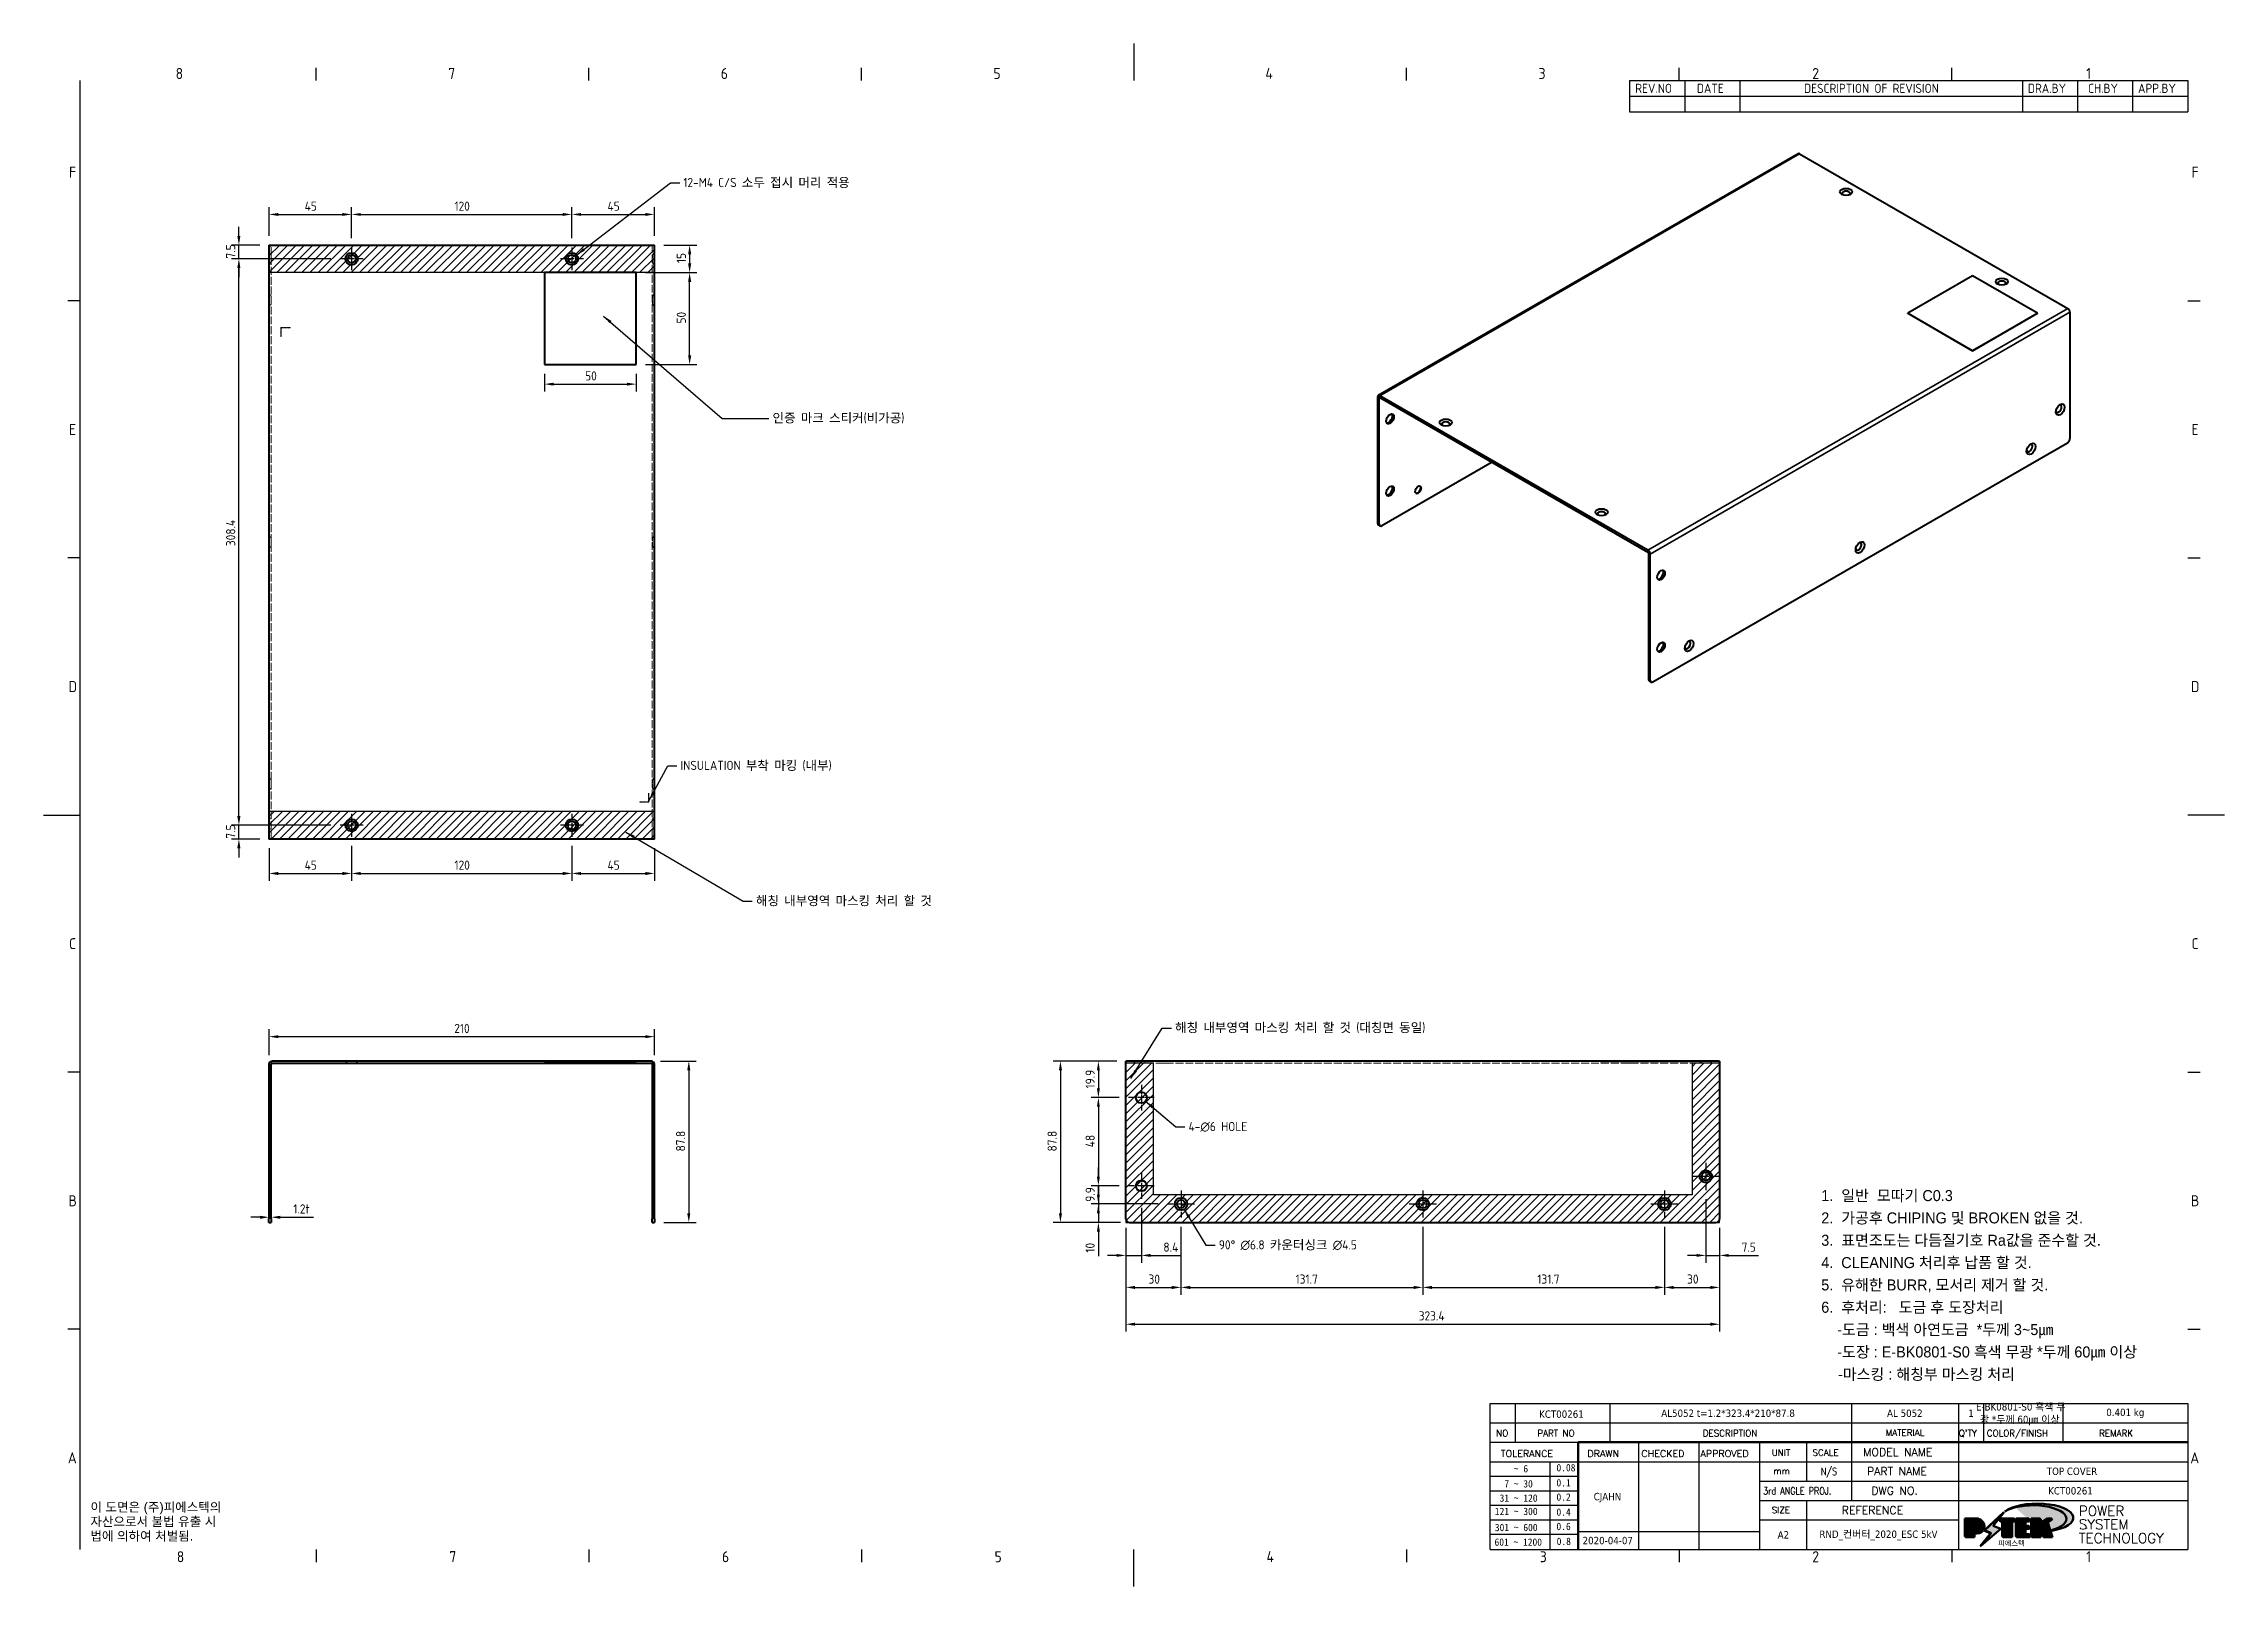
# Model space of a CAD drawing. Header units: millimetres. Extents: x 0 to 1188, y 0 to 840.
import ezdxf
from ezdxf.enums import TextEntityAlignment as Align

# ---------------------------------------------------------------- set-up
doc = ezdxf.new("R2010")
doc.units = ezdxf.units.MM
doc.header["$LTSCALE"] = 2
doc.linetypes.add('CHAIN', pattern=[0.3543, 0.2362, -0.0295, 0.0591, -0.0295])
doc.linetypes.add('DASHED', pattern=[0.2067, 0.1654, -0.0413])
doc.layers.get('0').update_dxf_attribs({"color": 3, "lineweight": 25})
for name, color, linetype, lineweight in [('가려진 것(ISO)', 2, 'DASHED', 18), ('가시적인 것(ISO)', 3, 'Continuous', 40), ('가시적인 좁은 것(ISO)', 3, 'Continuous', 35), ('경계(ISO)', 7, 'Continuous', 25), ('기호(ISO)', 5, 'Continuous', 25), ('스케치 형상(ISO)', 3, 'Continuous', 25), ('제목(ISO)', 5, 'Continuous', 50), ('중심 표식(ISO)', 1, 'Continuous', 25), ('치수(ISO)', 2, 'Continuous', 25), ('해치(ISO)', 7, 'Continuous', 18)]:
    doc.layers.add(name, color=color, linetype=linetype, lineweight=lineweight)
doc.styles.add('HAN_291', font='')
doc.styles.add('HAN_370', font='', dxfattribs={"width": 2})
doc.styles.add('ISO Proportional', font='arial.ttf')
doc.styles.add('ISO ProportionalPSTEK', font='isocp.shx')
doc.styles.add('RC_284', font='ROMANC.shx')
doc.styles.add('RC_287', font='ROMANC.shx')
doc.styles.add('RC_292', font='ROMANC.shx')
doc.styles.add('ROMANT_294', font='romant.shx')
doc.styles.add('문자 텍스트_PSTEK_POSCO', font='isocp.shx')
doc.styles.add('치수 텍스트_PSTEK_POSCO', font='isocp.shx')
doc.styles.add('텍스트 스타일198', font='tahoma.ttf')
doc.styles.add('텍스트 스타일333', font='ROMANC.shx', dxfattribs={"width": 0.8})
doc.styles.get('HAN_291').set_extended_font_data('GulimChe')
doc.styles.get('HAN_370').set_extended_font_data('GulimChe')
doc.dimstyles.new('치수_PSTEK_POSCO', dxfattribs={"dimscale": 2, "dimtxt": 2.5, "dimasz": 2.5, "dimexe": 2, "dimexo": 2.5, "dimgap": 1, "dimtad": 1, "dimrnd": 1e-08, "dimdsep": 46, "dimtxsty": '치수 텍스트_PSTEK_POSCO', "dimcen": 0.09, "dimdle": 10, "dimclrd": 7, "dimclre": 7, "dimclrt": 2, "dimadec": 1, "dimazin": 2, "dimtfac": 1, "dimtmove": 0, "dimatfit": 3, "dimfxl": 0, "dimtolj": 1, "dimlwd": -1, "dimlwe": -1, "dimarcsym": 0})
doc.dimstyles.new('치수_PSTEK_POSCO$7', dxfattribs={"dimscale": 2, "dimtxt": 2.5, "dimasz": 2.5, "dimexe": 2, "dimexo": 2.5, "dimgap": 1, "dimtad": 1, "dimrnd": 1e-08, "dimdsep": 46, "dimtxsty": '치수 텍스트_PSTEK_POSCO', "dimcen": 0.09, "dimdle": 10, "dimclrd": 7, "dimclre": 7, "dimclrt": 2, "dimadec": 1, "dimazin": 2, "dimtfac": 1, "dimtmove": 0, "dimatfit": 3, "dimfxl": 0, "dimtolj": 1, "dimlwd": -1, "dimlwe": -1, "dimarcsym": 0})
pattern_1 = [(45, (0, 0), (-2.245064, 2.245064), [])]

msp = doc.modelspace()

# ---------------------------------------------------------------- texts
at = {"layer": '기호(ISO)', "color": 2, "char_height": 5, "attachment_point": 4}
for s, insert, width, line_spacing_factor, style in [('{12-M4 C/S 소두 접시 머리 적용}', (348.514, 764.128), 106.14028, 0.4375, '치수 텍스트_PSTEK_POSCO'), ('{4-\\fAIGDT|b0|i0;\\H5.0000;n\\fisocp|b0|i0;\\H5.0000;6 HOLE}', (623.72, 250.202), 37.09692, 0.4375, '치수 텍스트_PSTEK_POSCO'), ('{90° \\fAIGDT|b0|i0;\\H5.0000;n\\fisocp|b0|i0;\\H5.0000;6.8 카운터싱크 \\fAIGDT|b0|i0;\\H5.0000;n\\fisocp|b0|i0;\\H5.0000;4.5}', (640.2, 185.692), 87.89926, 0.4375, '치수 텍스트_PSTEK_POSCO'), ('{\\fArial|b0|i0;\\H5.0000;이 도면은 (주)피에스텍의\\P자산으로서 불법 유출 시 \\P법에 의하여 처벌됨.}', (25.51, 35.029), 78.61221, 0.944221, '문자 텍스트_PSTEK_POSCO')]:
    msp.add_mtext(s, dxfattribs=dict(at, insert=insert, width=width, line_spacing_factor=line_spacing_factor, style=style))
at = {"layer": '기호(ISO)', "color": 2, "char_height": 5, "attachment_point": 4, "style": '치수 텍스트_PSTEK_POSCO'}
for s, insert, width in [('{\\fISOCP|b0|i0;\\H5.0000;인증 마크 스티커(비가공)}', (397.07, 635.971), 86.06674), ('{\\fISOCP|b0|i0;\\H5.0000;INSULATION 부착 마킹 (내부)}', (346.995, 446.737), 96.31108), ('{\\fSystem|b0|i0;\\H5.0000;해칭\\fISOCP|b0|i0;\\H5.0000; \\fSystem|b0|i0;\\H5.0000;내부영역\\fISOCP|b0|i0;\\H5.0000; \\fSystem|b0|i0;\\H5.0000;마스킹\\fISOCP|b0|i0;\\H5.0000; \\fSystem|b0|i0;\\H5.0000;처리\\fISOCP|b0|i0;\\H5.0000; \\fSystem|b0|i0;\\H5.0000;할\\fISOCP|b0|i0;\\H5.0000; \\fSystem|b0|i0;\\H5.0000;것}', (388.032, 373.088), 97.44386), ('{\\fISOCP|b0|i0;\\H5.0000;해칭 내부영역 마스킹 처리 할 것 (대칭면 동일)}', (616.386, 304.01), 158.92134)]:
    msp.add_mtext(s, dxfattribs=dict(at, insert=insert, width=width))

# ---------------------------------------------------------------- blocks, each defined once
blk = doc.blocks.new('경계 Default Border')
at = {"layer": '경계(ISO)'}
for p, q in [((74.25, 410), (74.25, 413.4)), ((148.5, 410), (148.5, 413.4)), ((222.75, 410), (222.75, 413.4)), ((371.25, 410), (371.25, 413.4)), ((445.5, 410), (445.5, 413.4)), ((519.75, 410), (519.75, 413.4)), ((10, 350), (6.6, 350)), ((584, 350), (587.4, 350)), ((10, 280), (6.6, 280)), ((584, 280), (587.4, 280)), ((10, 140), (6.6, 140)), ((584, 140), (587.4, 140)), ((10, 70), (6.6, 70)), ((584, 70), (587.4, 70)), ((74.25, 10), (74.25, 6.6)), ((148.5, 10), (148.5, 6.6)), ((222.75, 10), (222.75, 6.6)), ((371.25, 10), (371.25, 6.6)), ((445.5, 10), (445.5, 6.6)), ((519.75, 10), (519.75, 6.6))]:
    blk.add_line(p, q, dxfattribs=at)
at = {"layer": '경계(ISO)', "flags": 128}
for points in [[(297, 420), (297, 410)], [(10, 10), (10, 410)], [(0, 210), (10, 210)], [(594, 210), (584, 210)], [(297, 0), (297, 10)]]:
    blk.add_lwpolyline(points, dxfattribs=at)
at = {"layer": '경계(ISO)', "color": 2, "char_height": 3, "attachment_point": 7, "style": '문자 텍스트_PSTEK_POSCO'}
for s, insert in [('8', (35.96, 410.37)), ('7', (110.21, 410.39)), ('6', (184.46, 410.37)), ('5', (258.71, 410.37)), ('4', (332.79, 410.4)), ('3', (407.21, 410.37)), ('2', (481.75, 410.37)), ('1', (556.36, 410.4)), ('F', (6.93, 383.5)), ('F', (585.04, 383.5)), ('E', (6.93, 313.47)), ('E', (585.04, 313.47)), ('D', (6.77, 243.47)), ('D', (584.88, 243.47)), ('C', (6.93, 173.47)), ('C', (585.04, 173.47)), ('B', (6.77, 103.47)), ('B', (584.88, 103.47)), ('A', (6.6, 33.49)), ('A', (584.71, 33.49)), ('8', (36.27, 6.57)), ('7', (110.52, 6.59)), ('6', (184.77, 6.57)), ('5', (259.02, 6.57)), ('4', (333.1, 6.6)), ('3', (407.54, 6.57)), ('2', (481.75, 6.57)), ('1', (556.36, 6.6))]:
    blk.add_mtext(s, dxfattribs=dict(at, insert=insert))
blk = doc.blocks.new('제목 블록 PSTEK')
h = blk.add_hatch(color=1)
edge = h.paths.add_edge_path(flags=0)
edge.add_line((314.22, 19.61), (314.22, 17))
edge.add_line((314.22, 17), (314.35, 17))
edge.add_arc((314.35, 17.65), 0.651, 270, 360)
edge.add_line((315, 17.65), (315, 18.96))
edge.add_arc((314.35, 18.96), 0.651, 0, 90)
edge.add_line((314.35, 19.61), (314.22, 19.61))
edge = h.paths.add_edge_path()
edge.add_arc((314.98, 18.29), 1.97, 270, 450)
edge.add_line((314.98, 20.26), (311.77, 20.26))
edge.add_line((311.77, 20.26), (311.77, 15.34))
edge.add_line((311.77, 15.34), (314.22, 15.34))
edge.add_line((314.22, 15.34), (314.22, 16.32))
edge.add_line((314.22, 16.32), (314.98, 16.32))
h = blk.add_hatch(color=252)
edge = h.paths.add_edge_path()
edge.add_arc((314.98, 18.29), 1.97, 270, 406.82787)
edge.add_arc((315.16, 18.14), 1.97, -90, 53.56098, ccw=False)
edge.add_line((315.16, 16.17), (314.4, 16.17))
edge.add_line((314.4, 16.17), (314.4, 15.19))
edge.add_line((314.4, 15.19), (311.94, 15.19))
edge.add_line((311.94, 15.19), (311.94, 15.34))
edge.add_line((311.94, 15.34), (314.22, 15.34))
edge.add_line((314.22, 15.34), (314.22, 16.32))
edge.add_line((314.22, 16.32), (314.98, 16.32))
h = blk.add_hatch(color=252)
edge = h.paths.add_edge_path()
edge.add_line((314.4, 19.46), (314.53, 19.46))
edge.add_arc((314.53, 18.81), 0.651, 60.41893, 90, ccw=False)
edge.add_arc((314.35, 18.96), 0.651, 39.96992, 90)
edge.add_line((314.35, 19.61), (314.22, 19.61))
edge.add_line((314.22, 19.61), (314.22, 17))
edge.add_line((314.22, 17), (314.35, 17))
edge.add_arc((314.35, 17.65), 0.651, 270, 274.69308)
edge.add_line((314.4, 17), (314.4, 19.46))
for color, points in [(252, [(317.22, 17.06), (322.03, 21.63), (322.28, 21.94), (317.05, 16.98), (318.75, 16.19), (316, 12.72), (316.34, 13), (318.92, 16.27)]), (5, [(321.62, 17.42), (319.53, 18.25), (322.45, 22.02), (317.22, 17.06), (318.92, 16.27), (316.17, 12.8)]), (1, [(324.48, 19.61), (325.24, 19.61), (325.24, 20.26), (321.23, 20.26), (321.23, 19.61), (321.98, 19.61), (321.98, 15.34), (324.48, 15.34)]), (252, [(321.98, 19.61), (321.4, 19.61), (321.4, 19.46), (321.98, 19.46)]), (252, [(324.66, 19.46), (325.42, 19.46), (325.42, 20.11), (325.24, 20.11), (325.24, 19.61), (324.48, 19.61), (324.48, 15.34), (322.16, 15.34), (322.16, 15.19), (324.66, 15.19)]), (1, [(329.23, 20.26), (325.66, 20.26), (325.66, 15.34), (329.36, 15.34), (329.36, 15.99), (328.11, 15.99), (328.11, 17.56), (329.23, 17.56), (329.23, 18.26), (328.11, 18.26), (328.11, 19.61), (329.23, 19.61)]), (252, [(328.29, 19.46), (329.41, 19.46), (329.41, 20.11), (329.23, 20.11), (329.23, 19.61), (328.11, 19.61), (328.11, 18.26), (328.29, 18.26)]), (252, [(328.29, 17.42), (329.41, 17.42), (329.41, 18.11), (329.23, 18.11), (329.23, 17.56), (328.11, 17.56), (328.11, 15.99), (328.29, 15.99)]), (1, [(332.33, 20.26), (329.86, 20.26), (329.86, 15.34), (332.33, 15.34), (332.33, 17.43), (333.07, 15.34), (335.49, 15.34), (334.25, 19.31), (335.44, 20.26), (334.31, 20.26), (332.33, 19)]), (252, [(332.51, 20.11), (332.33, 20.11), (332.33, 19), (332.51, 19.11)]), (252, [(335.62, 20.11), (335.25, 20.11), (334.25, 19.31), (335.49, 15.34), (333.2, 15.34), (333.25, 15.19), (335.66, 15.19), (334.43, 19.16)]), (252, [(329.54, 15.85), (329.36, 15.85), (329.36, 15.34), (325.83, 15.34), (325.83, 15.19), (329.54, 15.19)]), (252, [(332.51, 16.93), (332.33, 17.43), (332.33, 15.34), (330.04, 15.34), (330.04, 15.19), (332.51, 15.19)])]:
    blk.add_hatch(color=color).paths.add_polyline_path(points)
at = {"layer": '해치(ISO)'}
h = blk.add_hatch(color=140, dxfattribs=at)
edge = h.paths.add_edge_path()
edge.add_ellipse((330.37, 20.16), major_axis=(9.1, 0), ratio=0.40699, start_angle=301.30985, end_angle=507.74369)
edge.add_ellipse((331.53, 20.46), major_axis=(-9.82, 0), ratio=0.39426, start_angle=111.51207, end_angle=334.47025, ccw=False)
edge.add_line((335.14, 16.86), (335.1, 16.99))
at = {"color": 180}
for p, q in [((182.48, 11.79), (182.48, 51.57)), ((182.48, 51.57), (372.48, 51.57)), ((189.27, 51.57), (189.27, 41.01)), ((215.22, 41.01), (215.22, 51.57)), ((280.88, 51.57), (280.88, 41.01)), ((310.09, 51.57), (310.09, 41.01)), ((316.9, 51.57), (316.9, 41.01)), ((338.46, 51.57), (338.46, 41.01)), ((372.48, 51.57), (372.48, 11.79)), ((182.48, 46.29), (372.48, 46.29)), ((182.48, 41.01), (206.45, 41.01)), ((182.48, 35.73), (206.45, 35.73)), ((198.86, 12.03), (198.86, 35.73)), ((206.45, 35.73), (372.48, 35.73)), ((222.94, 11.79), (222.94, 41.01)), ((239.43, 11.79), (239.43, 41.01)), ((255.92, 11.79), (255.92, 41.01)), ((268.69, 41.01), (268.69, 30.45)), ((280.88, 41.01), (280.88, 25.17)), ((310.09, 41.01), (310.09, 11.79)), ((182.48, 31.78), (206.45, 31.78)), ((255.92, 30.45), (372.48, 30.45)), ((182.48, 27.83), (206.45, 27.83)), ((182.48, 23.88), (206.45, 23.88)), ((255.92, 25.17), (372.48, 25.17)), ((268.69, 25.17), (268.69, 11.79)), ((182.48, 19.93), (206.45, 19.93)), ((255.92, 19.89), (310.09, 19.89)), ((182.48, 15.98), (206.45, 15.98)), ((206.45, 16.74), (255.92, 16.74)), ((182.48, 11.79), (372.48, 11.79))]:
    blk.add_line(p, q, dxfattribs=at)
at = {"color": 7, "lineweight": 50}
for p, q in [((206.45, 11.79), (206.45, 41.01)), ((206.45, 41.01), (372.48, 41.01))]:
    blk.add_line(p, q, dxfattribs=at)
at = {"color": 7}
for p, q in [((314.98, 20.26), (311.77, 20.26)), ((311.77, 20.26), (311.77, 15.34)), ((314.98, 20.26), (311.77, 20.26)), ((311.77, 20.26), (311.77, 15.34)), ((314.22, 17), (314.22, 19.61)), ((314.22, 19.61), (314.35, 19.61)), ((314.35, 19.61), (314.22, 19.61)), ((314.22, 19.61), (314.22, 17)), ((314.22, 17), (314.22, 19.61)), ((314.22, 19.61), (314.35, 19.61)), ((314.4, 19.46), (314.53, 19.46)), ((314.4, 17), (314.4, 19.46)), ((315, 18.96), (315, 17.65)), ((315, 18.96), (315, 17.65)), ((322.28, 21.94), (317.05, 16.98)), ((322.45, 22.02), (317.22, 17.06)), ((317.22, 17.06), (322.03, 21.63)), ((319.53, 18.25), (322.45, 22.02)), ((321.62, 17.42), (319.53, 18.25)), ((325.24, 20.26), (321.23, 20.26)), ((321.23, 20.26), (321.23, 19.61)), ((325.24, 20.26), (321.23, 20.26)), ((321.23, 20.26), (321.23, 19.61)), ((321.23, 19.61), (321.98, 19.61)), ((321.23, 19.61), (321.98, 19.61)), ((321.4, 19.61), (321.4, 19.46)), ((321.98, 19.61), (321.4, 19.61)), ((321.4, 19.46), (321.98, 19.46)), ((321.98, 19.61), (321.98, 15.34)), ((321.98, 19.46), (321.98, 19.61)), ((321.98, 19.61), (321.98, 15.34)), ((322.03, 21.63), (322.28, 21.94)), ((324.48, 19.61), (325.24, 19.61)), ((324.48, 15.34), (324.48, 19.61)), ((325.24, 19.61), (324.48, 19.61)), ((324.48, 19.61), (324.48, 15.34)), ((324.48, 19.61), (325.24, 19.61)), ((324.48, 15.34), (324.48, 19.61)), ((324.66, 19.46), (325.42, 19.46)), ((324.66, 15.19), (324.66, 19.46)), ((325.24, 19.61), (325.24, 20.26)), ((325.24, 19.61), (325.24, 20.26)), ((325.42, 20.11), (325.24, 20.11)), ((325.24, 20.11), (325.24, 19.61)), ((325.42, 19.46), (325.42, 20.11)), ((329.23, 20.26), (325.66, 20.26)), ((325.66, 20.26), (325.66, 15.34)), ((325.66, 20.26), (325.66, 15.34)), ((329.23, 20.26), (325.66, 20.26)), ((328.11, 18.26), (328.11, 19.61)), ((328.11, 19.61), (329.23, 19.61)), ((329.23, 19.61), (328.11, 19.61)), ((328.11, 19.61), (328.11, 18.26)), ((328.11, 18.26), (328.11, 19.61)), ((328.11, 19.61), (329.23, 19.61)), ((329.23, 18.26), (328.11, 18.26)), ((328.11, 18.26), (328.29, 18.26)), ((329.23, 18.26), (328.11, 18.26)), ((328.29, 18.26), (328.29, 19.46)), ((328.29, 19.46), (329.41, 19.46)), ((329.23, 19.61), (329.23, 20.26)), ((329.23, 19.61), (329.23, 20.26)), ((329.41, 20.11), (329.23, 20.11)), ((329.23, 20.11), (329.23, 19.61)), ((329.23, 17.56), (329.23, 18.26)), ((329.23, 17.56), (329.23, 18.26)), ((329.41, 18.11), (329.23, 18.11)), ((329.23, 18.11), (329.23, 17.56)), ((329.41, 19.46), (329.41, 20.11)), ((329.41, 17.42), (329.41, 18.11)), ((332.33, 20.26), (329.86, 20.26)), ((329.86, 20.26), (329.86, 15.34)), ((329.86, 20.26), (329.86, 15.34)), ((332.33, 20.26), (329.86, 20.26)), ((334.31, 20.26), (332.33, 19)), ((332.33, 19), (332.33, 20.26)), ((334.31, 20.26), (332.33, 19)), ((332.33, 19), (332.33, 20.26)), ((332.51, 20.11), (332.33, 20.11)), ((332.33, 20.11), (332.33, 19)), ((332.33, 19), (332.51, 19.11)), ((332.51, 19.11), (332.51, 20.11)), ((334.25, 19.31), (335.44, 20.26)), ((334.25, 19.31), (335.44, 20.26)), ((335.25, 20.11), (334.25, 19.31)), ((335.49, 15.34), (334.25, 19.31)), ((334.25, 19.31), (335.49, 15.34)), ((335.49, 15.34), (334.25, 19.31)), ((335.44, 20.26), (334.31, 20.26)), ((335.44, 20.26), (334.31, 20.26)), ((334.43, 19.16), (335.62, 20.11)), ((335.66, 15.19), (334.43, 19.16)), ((335.62, 20.11), (335.25, 20.11)), ((311.77, 15.34), (314.22, 15.34)), ((311.77, 15.34), (314.22, 15.34)), ((314.22, 15.34), (311.94, 15.34)), ((311.94, 15.34), (311.94, 15.19)), ((311.94, 15.19), (314.4, 15.19)), ((314.35, 17), (314.22, 17)), ((314.22, 17), (314.35, 17)), ((314.35, 17), (314.22, 17)), ((314.22, 16.32), (314.98, 16.32)), ((314.22, 15.34), (314.22, 16.32)), ((314.98, 16.32), (314.22, 16.32)), ((314.22, 16.32), (314.22, 15.34)), ((314.22, 16.32), (314.98, 16.32)), ((314.22, 15.34), (314.22, 16.32)), ((314.4, 16.17), (315.16, 16.17)), ((314.4, 15.19), (314.4, 16.17)), ((318.75, 16.19), (316, 12.72)), ((316, 12.72), (316.34, 13)), ((316.17, 12.8), (321.62, 17.42)), ((318.92, 16.27), (316.17, 12.8)), ((316.34, 13), (318.92, 16.27)), ((317.05, 16.98), (318.75, 16.19)), ((318.92, 16.27), (317.22, 17.06)), ((317.22, 17.06), (318.92, 16.27)), ((321.98, 15.34), (324.48, 15.34)), ((321.98, 15.34), (324.48, 15.34)), ((324.48, 15.34), (322.16, 15.34)), ((322.16, 15.34), (322.16, 15.19)), ((322.16, 15.19), (324.66, 15.19)), ((325.66, 15.34), (329.36, 15.34)), ((325.66, 15.34), (329.36, 15.34)), ((329.36, 15.34), (325.83, 15.34)), ((325.83, 15.34), (325.83, 15.19)), ((325.83, 15.19), (329.54, 15.19)), ((328.11, 17.56), (329.23, 17.56)), ((328.11, 15.99), (328.11, 17.56)), ((329.23, 17.56), (328.11, 17.56)), ((328.11, 17.56), (328.11, 15.99)), ((328.11, 17.56), (329.23, 17.56)), ((328.11, 15.99), (328.11, 17.56)), ((329.36, 15.99), (328.11, 15.99)), ((328.11, 15.99), (328.29, 15.99)), ((329.36, 15.99), (328.11, 15.99)), ((328.29, 15.99), (328.29, 17.42)), ((328.29, 17.42), (329.41, 17.42)), ((329.36, 15.34), (329.36, 15.99)), ((329.36, 15.34), (329.36, 15.99)), ((329.54, 15.85), (329.36, 15.85)), ((329.36, 15.85), (329.36, 15.34)), ((329.54, 15.19), (329.54, 15.85)), ((329.86, 15.34), (332.33, 15.34)), ((329.86, 15.34), (332.33, 15.34)), ((332.33, 15.34), (330.04, 15.34)), ((330.04, 15.34), (330.04, 15.19)), ((330.04, 15.19), (332.51, 15.19)), ((332.33, 17.43), (333.07, 15.34)), ((332.33, 15.34), (332.33, 17.43)), ((332.51, 16.93), (332.33, 17.43)), ((332.33, 17.43), (332.33, 15.34)), ((332.33, 17.43), (333.07, 15.34)), ((332.33, 15.34), (332.33, 17.43)), ((332.51, 15.19), (332.51, 16.93)), ((333.07, 15.34), (335.49, 15.34)), ((333.07, 15.34), (335.49, 15.34)), ((335.49, 15.34), (333.2, 15.34)), ((333.2, 15.34), (333.25, 15.19)), ((333.25, 15.19), (335.66, 15.19)), ((345.04, 17.5), (344.99, 17.69))]:
    blk.add_line(p, q, dxfattribs=at)
at = {"color": 1}
for p, q in [((314.98, 20.26), (311.77, 20.26)), ((311.77, 20.26), (311.77, 15.34)), ((314.22, 17), (314.22, 19.61)), ((314.22, 19.61), (314.35, 19.61)), ((315, 18.96), (315, 17.65)), ((325.24, 20.26), (321.23, 20.26)), ((321.23, 20.26), (321.23, 19.61)), ((321.23, 19.61), (321.98, 19.61)), ((321.98, 19.61), (321.98, 15.34)), ((324.48, 19.61), (325.24, 19.61)), ((324.48, 15.34), (324.48, 19.61)), ((325.24, 19.61), (325.24, 20.26)), ((329.23, 20.26), (325.66, 20.26)), ((325.66, 20.26), (325.66, 15.34)), ((328.11, 18.26), (328.11, 19.61)), ((328.11, 19.61), (329.23, 19.61)), ((329.23, 18.26), (328.11, 18.26)), ((329.23, 19.61), (329.23, 20.26)), ((329.23, 17.56), (329.23, 18.26)), ((332.33, 20.26), (329.86, 20.26)), ((329.86, 20.26), (329.86, 15.34)), ((334.31, 20.26), (332.33, 19)), ((332.33, 19), (332.33, 20.26)), ((334.25, 19.31), (335.44, 20.26)), ((335.49, 15.34), (334.25, 19.31)), ((335.44, 20.26), (334.31, 20.26)), ((311.77, 15.34), (314.22, 15.34)), ((314.35, 17), (314.22, 17)), ((314.22, 16.32), (314.98, 16.32)), ((314.22, 15.34), (314.22, 16.32)), ((321.98, 15.34), (324.48, 15.34)), ((325.66, 15.34), (329.36, 15.34)), ((328.11, 17.56), (329.23, 17.56)), ((328.11, 15.99), (328.11, 17.56)), ((329.36, 15.99), (328.11, 15.99)), ((329.36, 15.34), (329.36, 15.99)), ((329.86, 15.34), (332.33, 15.34)), ((332.33, 17.43), (333.07, 15.34)), ((332.33, 15.34), (332.33, 17.43)), ((333.07, 15.34), (335.49, 15.34))]:
    blk.add_line(p, q, dxfattribs=at)
at = {"color": 5}
for p, q in [((322.45, 22.02), (317.22, 17.06)), ((319.53, 18.25), (322.45, 22.02)), ((321.62, 17.42), (319.53, 18.25)), ((316.17, 12.8), (321.62, 17.42)), ((318.92, 16.27), (316.17, 12.8)), ((317.22, 17.06), (318.92, 16.27))]:
    blk.add_line(p, q, dxfattribs=at)
at = {"color": 7}
for centre, radius, start, end in [((314.35, 18.96), 0.651, 0, 90), ((314.35, 18.96), 0.651, 39.96992, 90), ((314.35, 18.96), 0.651, 0, 90), ((314.53, 18.81), 0.651, 60.41893, 90), ((314.98, 18.29), 1.97, 270, 90), ((314.98, 18.29), 1.97, 270, 90), ((314.98, 18.29), 1.97, 270, 46.82787), ((315.16, 18.14), 1.97, 270, 53.56098), ((314.35, 17.65), 0.651, 270, 0), ((314.35, 17.65), 0.651, 270, 0), ((314.35, 17.65), 0.651, 270, 274.69308)]:
    blk.add_arc(centre, radius, start, end, dxfattribs=at)
at = {"color": 1}
for centre, radius, start, end in [((314.35, 18.96), 0.651, 0, 90), ((314.98, 18.29), 1.97, 270, 90), ((314.35, 17.65), 0.651, 270, 0)]:
    blk.add_arc(centre, radius, start, end, dxfattribs=at)
at = {"layer": '제목(ISO)', "lineweight": 18}
blk.add_line((182.48, 35.73), (182.48, 11.79), dxfattribs=at)
at = {"layer": '제목(ISO)'}
for p, q in [((314.98, 20.26), (311.77, 20.26)), ((311.77, 20.26), (311.77, 15.34)), ((314.22, 17), (314.22, 19.61)), ((314.22, 19.61), (314.35, 19.61)), ((314.35, 19.61), (314.22, 19.61)), ((314.22, 19.61), (314.22, 17)), ((314.4, 19.46), (314.53, 19.46)), ((314.4, 17), (314.4, 19.46)), ((315, 18.96), (315, 17.65)), ((322.28, 21.94), (317.05, 16.98)), ((322.45, 22.02), (317.22, 17.06)), ((317.22, 17.06), (322.03, 21.63)), ((319.53, 18.25), (322.45, 22.02)), ((321.62, 17.42), (319.53, 18.25)), ((325.24, 20.26), (321.23, 20.26)), ((321.23, 20.26), (321.23, 19.61)), ((321.23, 19.61), (321.98, 19.61)), ((321.98, 19.61), (321.4, 19.61)), ((321.4, 19.61), (321.4, 19.46)), ((321.4, 19.46), (321.98, 19.46)), ((321.98, 19.61), (321.98, 15.34)), ((321.98, 19.46), (321.98, 19.61)), ((322.03, 21.63), (322.28, 21.94)), ((324.48, 19.61), (325.24, 19.61)), ((324.48, 15.34), (324.48, 19.61)), ((325.24, 19.61), (324.48, 19.61)), ((324.48, 19.61), (324.48, 15.34)), ((324.66, 19.46), (325.42, 19.46)), ((324.66, 15.19), (324.66, 19.46)), ((325.24, 19.61), (325.24, 20.26)), ((325.42, 20.11), (325.24, 20.11)), ((325.24, 20.11), (325.24, 19.61)), ((325.42, 19.46), (325.42, 20.11)), ((329.23, 20.26), (325.66, 20.26)), ((325.66, 20.26), (325.66, 15.34)), ((328.11, 18.26), (328.11, 19.61)), ((328.11, 19.61), (329.23, 19.61)), ((329.23, 19.61), (328.11, 19.61)), ((328.11, 19.61), (328.11, 18.26)), ((329.23, 18.26), (328.11, 18.26)), ((328.11, 18.26), (328.29, 18.26)), ((328.29, 19.46), (329.41, 19.46)), ((328.29, 18.26), (328.29, 19.46)), ((329.23, 19.61), (329.23, 20.26)), ((329.41, 20.11), (329.23, 20.11)), ((329.23, 20.11), (329.23, 19.61)), ((329.23, 17.56), (329.23, 18.26)), ((329.41, 18.11), (329.23, 18.11)), ((329.23, 18.11), (329.23, 17.56)), ((329.41, 19.46), (329.41, 20.11)), ((329.41, 17.42), (329.41, 18.11)), ((332.33, 20.26), (329.86, 20.26)), ((329.86, 20.26), (329.86, 15.34)), ((334.31, 20.26), (332.33, 19)), ((332.33, 19), (332.33, 20.26)), ((332.51, 20.11), (332.33, 20.11)), ((332.33, 20.11), (332.33, 19)), ((332.33, 19), (332.51, 19.11)), ((332.51, 19.11), (332.51, 20.11)), ((334.25, 19.31), (335.44, 20.26)), ((335.25, 20.11), (334.25, 19.31)), ((335.49, 15.34), (334.25, 19.31)), ((334.25, 19.31), (335.49, 15.34)), ((335.44, 20.26), (334.31, 20.26)), ((334.43, 19.16), (335.62, 20.11)), ((335.66, 15.19), (334.43, 19.16)), ((335.62, 20.11), (335.25, 20.11)), ((311.77, 15.34), (314.22, 15.34)), ((314.22, 15.34), (311.94, 15.34)), ((311.94, 15.34), (311.94, 15.19)), ((311.94, 15.19), (314.4, 15.19)), ((314.35, 17), (314.22, 17)), ((314.22, 17), (314.35, 17)), ((314.22, 15.34), (314.22, 16.32)), ((314.22, 16.32), (314.98, 16.32)), ((314.98, 16.32), (314.22, 16.32)), ((314.22, 16.32), (314.22, 15.34)), ((314.4, 15.19), (314.4, 16.17)), ((314.4, 16.17), (315.16, 16.17)), ((318.75, 16.19), (316, 12.72)), ((316, 12.72), (316.34, 13)), ((316.17, 12.8), (321.62, 17.42)), ((318.92, 16.27), (316.17, 12.8)), ((316.34, 13), (318.92, 16.27)), ((317.05, 16.98), (318.75, 16.19)), ((317.22, 17.06), (318.92, 16.27)), ((318.92, 16.27), (317.22, 17.06)), ((321.98, 15.34), (324.48, 15.34)), ((324.48, 15.34), (322.16, 15.34)), ((322.16, 15.34), (322.16, 15.19)), ((322.16, 15.19), (324.66, 15.19)), ((325.66, 15.34), (329.36, 15.34)), ((329.36, 15.34), (325.83, 15.34)), ((325.83, 15.34), (325.83, 15.19)), ((325.83, 15.19), (329.54, 15.19)), ((328.11, 15.99), (328.11, 17.56)), ((328.11, 17.56), (329.23, 17.56)), ((329.23, 17.56), (328.11, 17.56)), ((328.11, 17.56), (328.11, 15.99)), ((329.36, 15.99), (328.11, 15.99)), ((328.11, 15.99), (328.29, 15.99)), ((328.29, 17.42), (329.41, 17.42)), ((328.29, 15.99), (328.29, 17.42)), ((329.36, 15.34), (329.36, 15.99)), ((329.54, 15.85), (329.36, 15.85)), ((329.36, 15.85), (329.36, 15.34)), ((329.54, 15.19), (329.54, 15.85)), ((329.86, 15.34), (332.33, 15.34)), ((332.33, 15.34), (330.04, 15.34)), ((330.04, 15.34), (330.04, 15.19)), ((330.04, 15.19), (332.51, 15.19)), ((332.33, 15.34), (332.33, 17.43)), ((332.33, 17.43), (333.07, 15.34)), ((332.51, 16.93), (332.33, 17.43)), ((332.33, 17.43), (332.33, 15.34)), ((332.51, 15.19), (332.51, 16.93)), ((333.07, 15.34), (335.49, 15.34)), ((335.49, 15.34), (333.2, 15.34)), ((333.2, 15.34), (333.25, 15.19)), ((333.25, 15.19), (335.66, 15.19))]:
    blk.add_line(p, q, dxfattribs=at)
at = {"layer": '제목(ISO)', "color": 4}
blk.add_line((335.14, 16.86), (335.1, 16.99), dxfattribs=at)
at = {"layer": '제목(ISO)'}
for centre, radius, start, end in [((314.35, 18.96), 0.651, 0, 90), ((314.35, 18.96), 0.651, 39.96992, 90), ((314.53, 18.81), 0.651, 60.41893, 90), ((314.98, 18.29), 1.97, 46.82787, 90), ((314.98, 18.29), 1.97, 270, 46.82787), ((314.98, 18.29), 1.97, 270, 46.82787), ((315.16, 18.14), 1.97, 270, 53.56098), ((314.35, 17.65), 0.651, 270, 0), ((314.35, 17.65), 0.651, 270, 274.69308)]:
    blk.add_arc(centre, radius, start, end, dxfattribs=at)
at = {"layer": '제목(ISO)', "color": 4}
for centre, major_axis, ratio, start_param, end_param in [((331.53, 20.46), (9.82, 0), 0.39426, 5.087845, 8.9792), ((330.37, 20.16), (9.1, 0), 0.40699, 5.258849, 8.861799)]:
    blk.add_ellipse(centre, major_axis=major_axis, ratio=ratio, start_param=start_param, end_param=end_param, dxfattribs=at)
at = {"color": 2}
for s, height, style, p in [('NO', 1.742, 'RC_284', (184.14, 42.62)), ('PART NO', 1.742, 'RC_284', (195.34, 42.62)), ('DESCRIPTION', 1.7424, 'RC_284', (240.4, 42.62)), ("Q'TY", 1.742, 'RC_284', (310.14, 42.62)), ('COLOR/FINISH', 1.7424, 'RC_284', (317.77, 42.62)), ('REMARK', 1.742, 'RC_284', (348.35, 42.62)), (' TOLERANCE', 1.9, 'RC_287', (184.09, 37.01)), ('DRAWN', 1.9, 'RC_287', (208.98, 37.01)), ('CHECKED', 1.9, 'RC_287', (223.69, 37.01)), ('APPROVED', 1.9, 'RC_287', (239.78, 37.01)), ('UNIT', 1.742, 'RC_284', (259.17, 37.34)), ('SCALE', 1.742, 'RC_284', (270.29, 37.34)), ('MODEL NAME', 2.178, 'RC_292', (284.1, 37.25)), ('  7 ~ 30', 2, 'HAN_291', (183.77, 28.71)), ('    ~ 6', 2, 'HAN_291', (183.77, 32.82)), ('0.08', 2, 'HAN_291', (200.55, 33.1)), ('0.1', 2, 'HAN_291', (200.55, 28.99)), ('mm', 1.742, 'RC_284', (259.65, 32.35)), ('PART NAME', 2.178, 'RC_292', (285.14, 32.03)), (' 31 ~ 120', 2, 'HAN_291', (183.77, 24.83)), ('0.2', 2, 'HAN_291', (200.55, 25.11)), (' DWG NO.', 2.178, 'RC_292', (284.81, 26.75)), ('301 ~ 600', 2, 'HAN_291', (183.77, 16.83)), ('121 ~ 300', 2, 'HAN_291', (183.77, 21.21)), ('0.4', 2, 'HAN_291', (200.55, 21)), ('0.6', 2, 'HAN_291', (200.55, 17.12)), ('SIZE', 1.742, 'RC_284', (259.17, 21.69)), ('REFERENCE', 2.178, 'RC_292', (278.27, 21.43)), ('601 ~ 1200', 2, 'HAN_291', (183.68, 12.85)), ('0.8', 2, 'HAN_291', (200.61, 13.06))]:
    blk.add_text(s, height=height, dxfattribs=dict(at, style=style)).set_placement(p)
at = {"color": 2, "style": 'RC_284'}
blk.add_text('MATERIAL', height=1.742, dxfattribs=at).set_placement((295.48, 43.65), align=Align.MIDDLE_CENTER)
at = {"color": 7, "style": '텍스트 스타일333', "width": 0.8}
blk.add_text('N/S', height=2, dxfattribs=at).set_placement((274.78, 33.09), align=Align.MIDDLE_CENTER)
at = {"color": 2, "style": '텍스트 스타일333', "width": 0.8}
blk.add_text('3rd ANGLE PROJ.', height=2, dxfattribs=at).set_placement((256.84, 26.76))
at = {"color": 7, "style": 'ROMANT_294'}
for s, p in [('POWER', (342.83, 20.97)), ('SYSTEM', (342.83, 17.33)), ('TECHNOLOGY', (342.83, 13.57))]:
    blk.add_text(s, height=2.7, dxfattribs=at).set_placement(p)
at = {"color": 7, "insert": (320.85, 14.21), "char_height": 1.4, "attachment_point": 1, "line_spacing_factor": 0.332, "style": 'HAN_370'}
blk.add_mtext('\\fHY견고딕|b0|i0;\\H1.4000;피에스텍', dxfattribs=at)
at = {"layer": '제목(ISO)', "color": 7, "style": '텍스트 스타일198'}
for tag, p in [('부품_번호_001', (195.84, 47.68)), ('설명_001', (229.09, 47.92)), ('재질_001', (290.6, 47.93)), ("3._Q'TY_001", (312.71, 47.92)), ('4._COLOR_001', (314.82, 49.66)), ('4._COLOR_002', (315.89, 46.24)), ('질량\\P3;_001', (350.3, 48.16)), ('제목_001', (334.1, 32.12)), ('설계자_001', (210.68, 25.23)), ('부품_번호_001', (334.5, 26.81)), ('작성_날짜_001', (207.67, 13.27)), ('시트_크기_001', (260.79, 14.82)), ('프로젝트_001', (272.17, 14.99))]:
    blk.add_attdef(tag, p, '', height=2, dxfattribs=at)
for tag, p in [('1._MODEL_NAME', (341.23, 38.37)), ('점검자', (231.18, 26.23)), ('엔지니어링_승인자', (247.67, 26.23)), ('점검_날짜', (231.18, 14.27)), ('엔지니어링_승인_날짜', (247.67, 14.27))]:
    blk.add_attdef(tag, text='', height=2, dxfattribs=at).set_placement(p, align=Align.MIDDLE_CENTER)
blk = doc.blocks.new('리비전 내역')
at = {"layer": '기호(ISO)'}
for p, q in [((432, 410), (584, 410)), ((432, 410), (432, 405.72)), ((447, 410), (447, 405.72)), ((462, 410), (462, 405.72)), ((539, 410), (539, 405.72)), ((554, 410), (554, 405.72)), ((569, 410), (569, 405.72)), ((584, 410), (584, 405.72)), ((432, 405.72), (584, 405.72)), ((432, 405.72), (432, 401.44)), ((447, 405.72), (447, 401.44)), ((462, 405.72), (462, 401.44)), ((539, 405.72), (539, 401.44)), ((554, 405.72), (554, 401.44)), ((569, 405.72), (569, 401.44)), ((584, 405.72), (584, 401.44)), ((432, 401.44), (584, 401.44))]:
    blk.add_line(p, q, dxfattribs=at)
at = {"layer": '기호(ISO)', "color": 2, "char_height": 2.5, "attachment_point": 7, "style": 'ISO ProportionalPSTEK'}
for s, insert in [('REV.NO', (433.53, 406.58)), ('DATE', (450.31, 406.58)), ('DESCRIPTION OF REVISION', (479.51, 406.58)), ('DRA.BY', (540.48, 406.58)), ('CH.BY', (556.86, 406.58)), ('APP.BY', (570.48, 406.58))]:
    blk.add_mtext(s, dxfattribs=dict(at, insert=insert))
blk = doc.blocks.new('*D22')
at = {"layer": 'Defpoints', "color": 0}
for p in [(331.1, 286), (332.8, 198.2), (351.5, 198.2)]:
    blk.add_point(p, dxfattribs=at)
at = {"layer": '치수(ISO)', "color": 7}
for p, q in [((336.1, 286), (355.5, 286)), ((351.5, 281), (351.5, 203.2)), ((337.8, 198.2), (355.5, 198.2))]:
    blk.add_line(p, q, dxfattribs=at)
for points in [[(350.6, 281), (352.3, 281), (351.5, 286)], [(350.6, 203.2), (352.3, 203.2), (351.5, 198.2)]]:
    blk.add_solid(points, dxfattribs=at)
at = {"layer": '치수(ISO)', "color": 2, "insert": (347, 236.8), "char_height": 5, "attachment_point": 4, "rotation": 90, "style": '치수 텍스트_PSTEK_POSCO'}
blk.add_mtext('\\A1;87.8', dxfattribs=at)
blk = doc.blocks.new('*D23')
at = {"layer": 'Defpoints', "color": 0}
for p in [(122.8, 299.3), (122.8, 284.3), (332.8, 284.3)]:
    blk.add_point(p, dxfattribs=at)
at = {"layer": '치수(ISO)', "color": 7}
for p, q in [((122.8, 289.3), (122.8, 303.3)), ((327.8, 299.3), (127.8, 299.3)), ((332.8, 289.3), (332.8, 303.3))]:
    blk.add_line(p, q, dxfattribs=at)
for points in [[(127.8, 300.1), (127.8, 298.5), (122.8, 299.3)], [(327.8, 300.1), (327.8, 298.5), (332.8, 299.3)]]:
    blk.add_solid(points, dxfattribs=at)
at = {"layer": '치수(ISO)', "color": 2, "insert": (223.7, 303.8), "char_height": 5, "attachment_point": 4, "style": '치수 텍스트_PSTEK_POSCO'}
blk.add_mtext('\\A1;210', dxfattribs=at)
blk = doc.blocks.new('*D24')
at = {"layer": 'Defpoints', "color": 0}
for p in [(122.8, 406.9), (167.8, 408.2), (167.8, 388.2)]:
    blk.add_point(p, dxfattribs=at)
at = {"layer": '치수(ISO)', "color": 7}
for p, q in [((122.8, 401.9), (122.8, 384.2)), ((167.8, 403.2), (167.8, 384.2)), ((127.8, 388.2), (162.8, 388.2))]:
    blk.add_line(p, q, dxfattribs=at)
for points in [[(127.8, 389), (127.8, 387.3), (122.8, 388.2)], [(162.8, 389), (162.8, 387.3), (167.8, 388.2)]]:
    blk.add_solid(points, dxfattribs=at)
at = {"layer": '치수(ISO)', "color": 2, "insert": (142.2, 392.7), "char_height": 5, "attachment_point": 4, "style": '치수 텍스트_PSTEK_POSCO'}
blk.add_mtext('\\A1;45', dxfattribs=at)
blk = doc.blocks.new('*D25')
at = {"layer": 'Defpoints', "color": 0}
for p in [(167.8, 408.2), (287.8, 408.2), (287.8, 388.2)]:
    blk.add_point(p, dxfattribs=at)
at = {"layer": '치수(ISO)', "color": 7}
for p, q in [((167.8, 403.2), (167.8, 384.2)), ((287.8, 403.2), (287.8, 384.2)), ((172.8, 388.2), (282.8, 388.2))]:
    blk.add_line(p, q, dxfattribs=at)
for points in [[(172.8, 389), (172.8, 387.3), (167.8, 388.2)], [(282.8, 389), (282.8, 387.3), (287.8, 388.2)]]:
    blk.add_solid(points, dxfattribs=at)
at = {"layer": '치수(ISO)', "color": 2, "insert": (223.8, 392.7), "char_height": 5, "attachment_point": 4, "style": '치수 텍스트_PSTEK_POSCO'}
blk.add_mtext('\\A1;120', dxfattribs=at)
blk = doc.blocks.new('*D26')
at = {"layer": 'Defpoints', "color": 0}
for p in [(287.8, 408.2), (332.8, 406.9), (332.8, 388.2)]:
    blk.add_point(p, dxfattribs=at)
at = {"layer": '치수(ISO)', "color": 7}
for p, q in [((287.8, 403.2), (287.8, 384.2)), ((332.8, 401.9), (332.8, 384.2)), ((292.8, 388.2), (327.8, 388.2))]:
    blk.add_line(p, q, dxfattribs=at)
for points in [[(292.8, 389), (292.8, 387.3), (287.8, 388.2)], [(327.8, 389), (327.8, 387.3), (332.8, 388.2)]]:
    blk.add_solid(points, dxfattribs=at)
at = {"layer": '치수(ISO)', "color": 2, "insert": (307.2, 392.7), "char_height": 5, "attachment_point": 4, "style": '치수 텍스트_PSTEK_POSCO'}
blk.add_mtext('\\A1;45', dxfattribs=at)
blk = doc.blocks.new('*D27')
at = {"layer": 'Defpoints', "color": 0}
for p in [(589.6, 286), (553.9, 198.2), (591.6, 198.2)]:
    blk.add_point(p, dxfattribs=at)
at = {"layer": '치수(ISO)', "color": 7}
for p, q in [((584.6, 286), (549.9, 286)), ((553.9, 281), (553.9, 203.2)), ((586.6, 198.2), (549.9, 198.2))]:
    blk.add_line(p, q, dxfattribs=at)
for points in [[(553.1, 281), (554.8, 281), (553.9, 286)], [(553.1, 203.2), (554.8, 203.2), (553.9, 198.2)]]:
    blk.add_solid(points, dxfattribs=at)
at = {"layer": '치수(ISO)', "color": 2, "insert": (549.4, 236.8), "char_height": 5, "attachment_point": 4, "rotation": 90, "style": '치수 텍스트_PSTEK_POSCO'}
blk.add_mtext('\\A1;87.8', dxfattribs=at)
blk = doc.blocks.new('*D28')
at = {"layer": 'Defpoints', "color": 0}
for p in [(589.6, 286), (574.6, 266.1), (591, 266.1)]:
    blk.add_point(p, dxfattribs=at)
at = {"layer": '치수(ISO)', "color": 7}
for p, q in [((584.6, 286), (570.6, 286)), ((574.6, 281), (574.6, 271.1)), ((586, 266.1), (570.6, 266.1))]:
    blk.add_line(p, q, dxfattribs=at)
for points in [[(573.8, 281), (575.4, 281), (574.6, 286)], [(573.8, 271.1), (575.4, 271.1), (574.6, 266.1)]]:
    blk.add_solid(points, dxfattribs=at)
at = {"layer": '치수(ISO)', "color": 2, "insert": (570.1, 271.1), "char_height": 5, "attachment_point": 4, "rotation": 90, "style": '치수 텍스트_PSTEK_POSCO'}
blk.add_mtext('\\A1;19.9', dxfattribs=at)
blk = doc.blocks.new('*D29')
at = {"layer": 'Defpoints', "color": 0}
for p in [(591, 266.1), (574.6, 218.1), (591, 218.1)]:
    blk.add_point(p, dxfattribs=at)
at = {"layer": '치수(ISO)', "color": 7}
for p, q in [((586, 266.1), (570.6, 266.1)), ((574.6, 261.1), (574.6, 223.1)), ((586, 218.1), (570.6, 218.1))]:
    blk.add_line(p, q, dxfattribs=at)
for points in [[(573.8, 261.1), (575.4, 261.1), (574.6, 266.1)], [(573.8, 223.1), (575.4, 223.1), (574.6, 218.1)]]:
    blk.add_solid(points, dxfattribs=at)
at = {"layer": '치수(ISO)', "color": 2, "insert": (570.1, 239.1), "char_height": 5, "attachment_point": 4, "rotation": 90, "style": '치수 텍스트_PSTEK_POSCO'}
blk.add_mtext('\\A1;48', dxfattribs=at)
blk = doc.blocks.new('*D30')
at = {"layer": 'Defpoints', "color": 0}
for p in [(591, 218.1), (574.6, 208.2), (612.2, 208.2)]:
    blk.add_point(p, dxfattribs=at)
at = {"layer": '치수(ISO)', "color": 7}
for p, q in [((574.6, 223.1), (574.6, 228.1)), ((586, 218.1), (570.6, 218.1)), ((574.6, 218.1), (574.6, 208.2)), ((607.2, 208.2), (570.6, 208.2)), ((574.6, 203.2), (574.6, 198.2))]:
    blk.add_line(p, q, dxfattribs=at)
for points in [[(573.8, 223.1), (575.4, 223.1), (574.6, 218.1)], [(573.8, 203.2), (575.4, 203.2), (574.6, 208.2)]]:
    blk.add_solid(points, dxfattribs=at)
at = {"layer": '치수(ISO)', "color": 2, "insert": (570.1, 209.4), "char_height": 5, "attachment_point": 4, "rotation": 90, "style": '치수 텍스트_PSTEK_POSCO'}
blk.add_mtext('\\A1;9.9', dxfattribs=at)
blk = doc.blocks.new('*D31')
at = {"layer": 'Defpoints', "color": 0}
for p in [(612.2, 208.2), (574.6, 198.2), (591.6, 198.2)]:
    blk.add_point(p, dxfattribs=at)
at = {"layer": '치수(ISO)', "color": 7}
for p, q in [((574.6, 213.2), (574.6, 218.2)), ((607.2, 208.2), (570.6, 208.2)), ((574.6, 208.2), (574.6, 198.2)), ((586.6, 198.2), (570.6, 198.2)), ((574.6, 193.2), (574.6, 179.7))]:
    blk.add_line(p, q, dxfattribs=at)
for points in [[(573.8, 213.2), (575.4, 213.2), (574.6, 208.2)], [(573.8, 193.2), (575.4, 193.2), (574.6, 198.2)]]:
    blk.add_solid(points, dxfattribs=at)
at = {"layer": '치수(ISO)', "color": 2, "insert": (570.1, 181.7), "char_height": 5, "attachment_point": 4, "rotation": 90, "style": '치수 텍스트_PSTEK_POSCO'}
blk.add_mtext('\\A1;10', dxfattribs=at)
blk = doc.blocks.new('*D32')
at = {"layer": 'Defpoints', "color": 0}
for p in [(589.6, 200.2), (619.6, 200.8), (619.6, 162.8)]:
    blk.add_point(p, dxfattribs=at)
at = {"layer": '치수(ISO)', "color": 7}
for p, q in [((589.6, 195.2), (589.6, 158.8)), ((619.6, 195.8), (619.6, 158.8)), ((594.6, 162.8), (614.6, 162.8))]:
    blk.add_line(p, q, dxfattribs=at)
for points in [[(594.6, 163.6), (594.6, 161.9), (589.6, 162.8)], [(614.6, 163.6), (614.6, 161.9), (619.6, 162.8)]]:
    blk.add_solid(points, dxfattribs=at)
at = {"layer": '치수(ISO)', "color": 2, "insert": (601.9, 167.3), "char_height": 5, "attachment_point": 4, "style": '치수 텍스트_PSTEK_POSCO'}
blk.add_mtext('\\A1;30', dxfattribs=at)
blk = doc.blocks.new('*D33')
at = {"layer": 'Defpoints', "color": 0}
for p in [(619.6, 200.8), (751.3, 200.8), (751.3, 162.8)]:
    blk.add_point(p, dxfattribs=at)
at = {"layer": '치수(ISO)', "color": 7}
for p, q in [((619.6, 195.8), (619.6, 158.8)), ((751.3, 195.8), (751.3, 158.8)), ((624.6, 162.8), (746.3, 162.8))]:
    blk.add_line(p, q, dxfattribs=at)
for points in [[(624.6, 163.6), (624.6, 161.9), (619.6, 162.8)], [(746.3, 163.6), (746.3, 161.9), (751.3, 162.8)]]:
    blk.add_solid(points, dxfattribs=at)
at = {"layer": '치수(ISO)', "color": 2, "insert": (682, 167.3), "char_height": 5, "attachment_point": 4, "style": '치수 텍스트_PSTEK_POSCO'}
blk.add_mtext('\\A1;131.7', dxfattribs=at)
blk = doc.blocks.new('*D34')
at = {"layer": 'Defpoints', "color": 0}
for p in [(751.3, 200.8), (883, 200.8), (883, 162.8)]:
    blk.add_point(p, dxfattribs=at)
at = {"layer": '치수(ISO)', "color": 7}
for p, q in [((751.3, 195.8), (751.3, 158.8)), ((883, 195.8), (883, 158.8)), ((756.3, 162.8), (878, 162.8))]:
    blk.add_line(p, q, dxfattribs=at)
for points in [[(756.3, 163.6), (756.3, 161.9), (751.3, 162.8)], [(878, 163.6), (878, 161.9), (883, 162.8)]]:
    blk.add_solid(points, dxfattribs=at)
at = {"layer": '치수(ISO)', "color": 2, "insert": (813.7, 167.3), "char_height": 5, "attachment_point": 4, "style": '치수 텍스트_PSTEK_POSCO'}
blk.add_mtext('\\A1;131.7', dxfattribs=at)
blk = doc.blocks.new('*D35')
at = {"layer": 'Defpoints', "color": 0}
for p in [(883, 200.8), (913, 200.2), (913, 162.8)]:
    blk.add_point(p, dxfattribs=at)
at = {"layer": '치수(ISO)', "color": 7}
for p, q in [((883, 195.8), (883, 158.8)), ((913, 195.2), (913, 158.8)), ((888, 162.8), (908, 162.8))]:
    blk.add_line(p, q, dxfattribs=at)
for points in [[(888, 163.6), (888, 161.9), (883, 162.8)], [(908, 163.6), (908, 161.9), (913, 162.8)]]:
    blk.add_solid(points, dxfattribs=at)
at = {"layer": '치수(ISO)', "color": 2, "insert": (895.3, 167.3), "char_height": 5, "attachment_point": 4, "style": '치수 텍스트_PSTEK_POSCO'}
blk.add_mtext('\\A1;30', dxfattribs=at)
blk = doc.blocks.new('*D36')
at = {"layer": 'Defpoints', "color": 0}
for p in [(598, 211.1), (589.6, 200.2), (598, 180.2)]:
    blk.add_point(p, dxfattribs=at)
at = {"layer": '치수(ISO)', "color": 7}
for p, q in [((598, 206.1), (598, 176.2)), ((589.6, 195.2), (589.6, 176.2)), ((584.6, 180.2), (579.6, 180.2)), ((589.6, 180.2), (598, 180.2)), ((603, 180.2), (619.5, 180.2))]:
    blk.add_line(p, q, dxfattribs=at)
for points in [[(584.6, 181), (584.6, 179.4), (589.6, 180.2)], [(603, 181), (603, 179.4), (598, 180.2)]]:
    blk.add_solid(points, dxfattribs=at)
at = {"layer": '치수(ISO)', "color": 2, "insert": (610, 184.7), "char_height": 5, "attachment_point": 4, "style": '치수 텍스트_PSTEK_POSCO'}
blk.add_mtext('\\A1;8.4', dxfattribs=at)
blk = doc.blocks.new('*D37')
at = {"layer": 'Defpoints', "color": 0}
for p in [(905.5, 215.8), (913, 200.2), (913, 180.2)]:
    blk.add_point(p, dxfattribs=at)
at = {"layer": '치수(ISO)', "color": 7}
for p, q in [((905.5, 210.8), (905.5, 176.2)), ((913, 195.2), (913, 176.2)), ((900.5, 180.2), (895.5, 180.2)), ((905.5, 180.2), (913, 180.2)), ((918, 180.2), (934.2, 180.2))]:
    blk.add_line(p, q, dxfattribs=at)
for points in [[(900.5, 181), (900.5, 179.4), (905.5, 180.2)], [(918, 181), (918, 179.4), (913, 180.2)]]:
    blk.add_solid(points, dxfattribs=at)
at = {"layer": '치수(ISO)', "color": 2, "insert": (925, 184.7), "char_height": 5, "attachment_point": 4, "style": '치수 텍스트_PSTEK_POSCO'}
blk.add_mtext('\\A1;7.5', dxfattribs=at)
blk = doc.blocks.new('*D38')
at = {"layer": 'Defpoints', "color": 0}
for p in [(106.4, 414.4), (122.8, 406.9), (161.5, 414.4)]:
    blk.add_point(p, dxfattribs=at)
at = {"layer": '치수(ISO)', "color": 7}
for p, q in [((106.4, 419.4), (106.4, 424.4)), ((156.5, 414.4), (102.4, 414.4)), ((117.8, 406.9), (102.4, 406.9)), ((106.4, 406.9), (106.4, 414.4)), ((106.4, 401.9), (106.4, 396.9))]:
    blk.add_line(p, q, dxfattribs=at)
for points in [[(105.5, 419.4), (107.2, 419.4), (106.4, 414.4)], [(105.5, 401.9), (107.2, 401.9), (106.4, 406.9)]]:
    blk.add_solid(points, dxfattribs=at)
at = {"layer": '치수(ISO)', "color": 2, "insert": (101.9, 407.1), "char_height": 5, "attachment_point": 4, "rotation": 90, "style": '치수 텍스트_PSTEK_POSCO'}
blk.add_mtext('\\A1;7.5', dxfattribs=at)
blk = doc.blocks.new('*D39')
at = {"layer": 'Defpoints', "color": 0}
for p in [(106.4, 722.8), (161.5, 722.8), (161.5, 414.4)]:
    blk.add_point(p, dxfattribs=at)
at = {"layer": '치수(ISO)', "color": 7}
for p, q in [((156.5, 722.8), (102.4, 722.8)), ((106.4, 419.4), (106.4, 717.8)), ((156.5, 414.4), (102.4, 414.4))]:
    blk.add_line(p, q, dxfattribs=at)
for points in [[(105.5, 717.8), (107.2, 717.8), (106.4, 722.8)], [(105.5, 419.4), (107.2, 419.4), (106.4, 414.4)]]:
    blk.add_solid(points, dxfattribs=at)
at = {"layer": '치수(ISO)', "color": 2, "insert": (101.9, 566.4), "char_height": 5, "attachment_point": 4, "rotation": 90, "style": '치수 텍스트_PSTEK_POSCO'}
blk.add_mtext('\\A1;308.4', dxfattribs=at)
blk = doc.blocks.new('*D40')
at = {"layer": 'Defpoints', "color": 0}
for p in [(106.4, 730.3), (122.8, 730.3), (161.5, 722.8)]:
    blk.add_point(p, dxfattribs=at)
at = {"layer": '치수(ISO)', "color": 7}
for p, q in [((106.4, 735.3), (106.4, 740.3)), ((117.8, 730.3), (102.4, 730.3)), ((106.4, 722.8), (106.4, 730.3)), ((156.5, 722.8), (102.4, 722.8)), ((106.4, 717.8), (106.4, 712.8))]:
    blk.add_line(p, q, dxfattribs=at)
for points in [[(105.5, 735.3), (107.2, 735.3), (106.4, 730.3)], [(105.5, 717.8), (107.2, 717.8), (106.4, 722.8)]]:
    blk.add_solid(points, dxfattribs=at)
at = {"layer": '치수(ISO)', "color": 2, "insert": (101.9, 723), "char_height": 5, "attachment_point": 4, "rotation": 90, "style": '치수 텍스트_PSTEK_POSCO'}
blk.add_mtext('\\A1;7.5', dxfattribs=at)
blk = doc.blocks.new('*D41')
at = {"layer": 'Defpoints', "color": 0}
for p in [(167.8, 747), (122.8, 730.3), (167.8, 729.1)]:
    blk.add_point(p, dxfattribs=at)
at = {"layer": '치수(ISO)', "color": 7}
for p, q in [((122.8, 735.3), (122.8, 751)), ((167.8, 734.1), (167.8, 751)), ((127.8, 747), (162.8, 747))]:
    blk.add_line(p, q, dxfattribs=at)
for points in [[(127.8, 747.8), (127.8, 746.2), (122.8, 747)], [(162.8, 747.8), (162.8, 746.2), (167.8, 747)]]:
    blk.add_solid(points, dxfattribs=at)
at = {"layer": '치수(ISO)', "color": 2, "insert": (142.2, 751.5), "char_height": 5, "attachment_point": 4, "style": '치수 텍스트_PSTEK_POSCO'}
blk.add_mtext('\\A1;45', dxfattribs=at)
blk = doc.blocks.new('*D42')
at = {"layer": 'Defpoints', "color": 0}
for p in [(287.8, 747), (167.8, 729.1), (287.8, 729.1)]:
    blk.add_point(p, dxfattribs=at)
at = {"layer": '치수(ISO)', "color": 7}
for p, q in [((167.8, 734.1), (167.8, 751)), ((287.8, 734.1), (287.8, 751)), ((172.8, 747), (282.8, 747))]:
    blk.add_line(p, q, dxfattribs=at)
for points in [[(172.8, 747.8), (172.8, 746.2), (167.8, 747)], [(282.8, 747.8), (282.8, 746.2), (287.8, 747)]]:
    blk.add_solid(points, dxfattribs=at)
at = {"layer": '치수(ISO)', "color": 2, "insert": (223.8, 751.5), "char_height": 5, "attachment_point": 4, "style": '치수 텍스트_PSTEK_POSCO'}
blk.add_mtext('\\A1;120', dxfattribs=at)
blk = doc.blocks.new('*D43')
at = {"layer": 'Defpoints', "color": 0}
for p in [(332.8, 747), (287.8, 729.1), (332.8, 730.3)]:
    blk.add_point(p, dxfattribs=at)
at = {"layer": '치수(ISO)', "color": 7}
for p, q in [((287.8, 734.1), (287.8, 751)), ((332.8, 735.3), (332.8, 751)), ((292.8, 747), (327.8, 747))]:
    blk.add_line(p, q, dxfattribs=at)
for points in [[(292.8, 747.8), (292.8, 746.2), (287.8, 747)], [(327.8, 747.8), (327.8, 746.2), (332.8, 747)]]:
    blk.add_solid(points, dxfattribs=at)
at = {"layer": '치수(ISO)', "color": 2, "insert": (307.2, 751.5), "char_height": 5, "attachment_point": 4, "style": '치수 텍스트_PSTEK_POSCO'}
blk.add_mtext('\\A1;45', dxfattribs=at)
blk = doc.blocks.new('*D44')
at = {"layer": 'Defpoints', "color": 0}
for p in [(332.8, 730.3), (322.8, 715.3), (351.9, 715.3)]:
    blk.add_point(p, dxfattribs=at)
at = {"layer": '치수(ISO)', "color": 7}
for p, q in [((337.8, 730.3), (355.9, 730.3)), ((351.9, 725.3), (351.9, 720.3)), ((327.8, 715.3), (355.9, 715.3))]:
    blk.add_line(p, q, dxfattribs=at)
for points in [[(351.1, 725.3), (352.8, 725.3), (351.9, 730.3)], [(351.1, 720.3), (352.8, 720.3), (351.9, 715.3)]]:
    blk.add_solid(points, dxfattribs=at)
at = {"layer": '치수(ISO)', "color": 2, "insert": (347.4, 720.5), "char_height": 5, "attachment_point": 4, "rotation": 90, "style": '치수 텍스트_PSTEK_POSCO'}
blk.add_mtext('\\A1;15', dxfattribs=at)
blk = doc.blocks.new('*D45')
at = {"layer": 'Defpoints', "color": 0}
for p in [(322.8, 715.3), (351.9, 715.3), (322.8, 665.3)]:
    blk.add_point(p, dxfattribs=at)
at = {"layer": '치수(ISO)', "color": 7}
for p, q in [((327.8, 715.3), (355.9, 715.3)), ((351.9, 670.3), (351.9, 710.3)), ((327.8, 665.3), (355.9, 665.3))]:
    blk.add_line(p, q, dxfattribs=at)
for points in [[(351.1, 710.3), (352.8, 710.3), (351.9, 715.3)], [(351.1, 670.3), (352.8, 670.3), (351.9, 665.3)]]:
    blk.add_solid(points, dxfattribs=at)
at = {"layer": '치수(ISO)', "color": 2, "insert": (347.4, 687.6), "char_height": 5, "attachment_point": 4, "rotation": 90, "style": '치수 텍스트_PSTEK_POSCO'}
blk.add_mtext('\\A1;50', dxfattribs=at)
blk = doc.blocks.new('*D46')
at = {"layer": 'Defpoints', "color": 0}
for p in [(272.8, 665.3), (322.8, 665.3), (322.8, 654.6)]:
    blk.add_point(p, dxfattribs=at)
at = {"layer": '치수(ISO)', "color": 7}
for p, q in [((272.8, 660.3), (272.8, 650.6)), ((277.8, 654.6), (317.8, 654.6)), ((322.8, 660.3), (322.8, 650.6))]:
    blk.add_line(p, q, dxfattribs=at)
for points in [[(277.8, 655.4), (277.8, 653.8), (272.8, 654.6)], [(317.8, 655.4), (317.8, 653.8), (322.8, 654.6)]]:
    blk.add_solid(points, dxfattribs=at)
at = {"layer": '치수(ISO)', "color": 2, "insert": (295, 659.1), "char_height": 5, "attachment_point": 4, "style": '치수 텍스트_PSTEK_POSCO'}
blk.add_mtext('\\A1;50', dxfattribs=at)
blk = doc.blocks.new('*D47')
at = {"layer": 'Defpoints', "color": 0}
for p in [(589.6, 198.2), (913, 198.2), (913, 142.7)]:
    blk.add_point(p, dxfattribs=at)
at = {"layer": '치수(ISO)', "color": 7}
for p, q in [((589.6, 193.2), (589.6, 138.7)), ((913, 193.2), (913, 138.7)), ((594.6, 142.7), (908, 142.7))]:
    blk.add_line(p, q, dxfattribs=at)
for points in [[(594.6, 143.6), (594.6, 141.9), (589.6, 142.7)], [(908, 143.6), (908, 141.9), (913, 142.7)]]:
    blk.add_solid(points, dxfattribs=at)
at = {"layer": '치수(ISO)', "color": 2, "insert": (749.1, 147.3), "char_height": 5, "attachment_point": 4, "style": '치수 텍스트_PSTEK_POSCO'}
blk.add_mtext('\\A1;323.4', dxfattribs=at)
blk = doc.blocks.new('*D48')
at = {"layer": 'Defpoints', "color": 0}
for p in [(122.8, 200.2), (124, 201), (124, 200.2)]:
    blk.add_point(p, dxfattribs=at)
at = {"layer": '치수(ISO)', "color": 7}
for p, q in [((117.8, 201), (112.8, 201)), ((122.8, 201), (124, 201)), ((129, 201), (147, 201))]:
    blk.add_line(p, q, dxfattribs=at)
for points in [[(117.8, 201.8), (117.8, 200.1), (122.8, 201)], [(129, 201.8), (129, 200.1), (124, 201)]]:
    blk.add_solid(points, dxfattribs=at)
at = {"layer": '치수(ISO)', "color": 2, "insert": (136, 205.5), "char_height": 5, "attachment_point": 4, "style": '치수 텍스트_PSTEK_POSCO'}
blk.add_mtext('\\A1;1.2t', dxfattribs=at)
blk = doc.blocks.new('주석-판금')
at = {"layer": '기호(ISO)', "color": 2, "insert": (-47.74, 25.89), "char_height": 3, "width": 116.6778, "attachment_point": 1, "line_spacing_factor": 1.215912, "style": 'ISO Proportional'}
blk.add_mtext('\\f굴림|b0|i0;\\H3.0000;1.  일반  모따기 C0.3\\P2.  가공후 CHIPING 및 BROKEN 없을 것.\\P3.  표면조도는 다듬질기호 Ra값을 준수할 것.\\P4.  CLEANING 처리후 납품 할 것.\\P5.  유해한 BURR, 모서리 제거 할 것.\\P6.  후처리:   도금 후 도장처리\\P    -도금 : 백색 아연도금  *두께 3~5㎛\\P    -도장 : E-BK0801-S0 흑색 무광 *두께 60㎛ 이상\\P\\fArial|b0|i0;\\H3.0000;   \\f굴림|b0|i0;\\H3.0000; -마스킹 : 해칭부 마스킹 처리', dxfattribs=at)

# ---------------------------------------------------------------- dimensions: what is measured, and where the dimension line sits
at = {"layer": '치수(ISO)', "color": 7}
for base, p1, p2, angle, override, picture, middle in [((167.779, 747.015), (122.779, 730.318), (167.779, 729.068), 180, {"dimdec": 2, "dimtp": 0, "dimtm": 0, "dimtdec": 2, "dimtofl": 0, "dimatfit": 1}, '*D41', (145.279, 747.015)), ((287.779, 747.015), (167.779, 729.068), (287.779, 729.068), 180, {"dimdec": 2, "dimtp": 0, "dimtm": 0, "dimtdec": 2, "dimtofl": 0, "dimatfit": 1}, '*D42', (227.779, 747.015)), ((332.779, 747.015), (287.779, 729.068), (332.779, 730.318), 180, {"dimdec": 2, "dimtp": 0, "dimtm": 0, "dimtdec": 2, "dimtofl": 0, "dimatfit": 1}, '*D43', (310.279, 747.015)), ((106.364, 730.318), (161.529, 722.818), (122.779, 730.318), 90, {"dimdec": 2, "dimtp": 0, "dimtm": 0, "dimtdec": 2, "dimtofl": 1, "dimatfit": 1}, '*D40', (106.364, 726.568)), ((351.929, 715.318), (332.779, 730.318), (322.779, 715.318), 90, {"dimdec": 2, "dimtp": 0, "dimtm": 0, "dimtdec": 2, "dimtofl": 0, "dimatfit": 1}, '*D44', (351.929, 722.818)), ((106.364, 722.818), (161.529, 414.418), (161.529, 722.818), 90, {"dimdec": 2, "dimtp": 0, "dimtm": 0, "dimtdec": 2, "dimtofl": 0, "dimatfit": 1}, '*D39', (106.364, 573.618)), ((351.929, 715.318), (322.779, 665.318), (322.779, 715.318), 90, {"dimdec": 2, "dimtp": 0, "dimtm": 0, "dimtdec": 2, "dimtofl": 0, "dimatfit": 1}, '*D45', (351.929, 690.318)), ((322.779, 654.591), (272.779, 665.318), (322.779, 665.318), 180, {"dimdec": 2, "dimtp": 0, "dimtm": 0, "dimtdec": 2, "dimtofl": 0, "dimatfit": 1}, '*D46', (297.779, 654.591)), ((106.364, 414.418), (122.779, 406.918), (161.529, 414.418), 90, {"dimdec": 2, "dimtp": 0, "dimtm": 0, "dimtdec": 2, "dimtofl": 1, "dimatfit": 1}, '*D38', (106.364, 410.668)), ((167.779, 388.168), (122.779, 406.918), (167.779, 408.168), 180, {"dimdec": 2, "dimtp": 0, "dimtm": 0, "dimtdec": 2, "dimtofl": 0, "dimatfit": 1}, '*D24', (145.279, 388.168)), ((287.779, 388.168), (167.779, 408.168), (287.779, 408.168), 180, {"dimdec": 2, "dimtp": 0, "dimtm": 0, "dimtdec": 2, "dimtofl": 0, "dimatfit": 1}, '*D25', (227.779, 388.168)), ((332.779, 388.168), (287.779, 408.168), (332.779, 406.918), 180, {"dimdec": 2, "dimtp": 0, "dimtm": 0, "dimtdec": 2, "dimtofl": 0, "dimatfit": 1}, '*D26', (310.279, 388.168)), ((351.474, 198.192), (331.079, 285.992), (332.779, 198.192), 90, {"dimdec": 2, "dimtp": 0, "dimtm": 0, "dimtdec": 2, "dimtofl": 0, "dimatfit": 1}, '*D22', (351.474, 242.092)), ((553.936, 198.192), (589.636, 285.992), (591.636, 198.192), 270, {"dimdec": 2, "dimtp": 0, "dimtm": 0, "dimtdec": 2, "dimtofl": 0, "dimatfit": 1}, '*D27', (553.936, 242.092)), ((574.607, 266.092), (589.636, 285.992), (591.036, 266.092), 90, {"dimdec": 2, "dimtp": 0, "dimtm": 0, "dimtdec": 2, "dimtofl": 0, "dimatfit": 1}, '*D28', (574.607, 276.042)), ((574.607, 218.092), (591.036, 266.092), (591.036, 218.092), 90, {"dimdec": 2, "dimtp": 0, "dimtm": 0, "dimtdec": 2, "dimtofl": 0, "dimatfit": 1}, '*D29', (574.607, 242.092)), ((574.607, 208.192), (591.036, 218.092), (612.236, 208.192), 90, {"dimdec": 2, "dimtp": 0, "dimtm": 0, "dimtdec": 2, "dimtofl": 1, "dimatfit": 1}, '*D30', (574.607, 213.142)), ((574.607, 198.192), (612.236, 208.192), (591.636, 198.192), 90, {"dimdec": 2, "dimtp": 0, "dimtm": 0, "dimtdec": 2, "dimtofl": 1, "dimatfit": 1}, '*D31', (574.607, 183.94)), ((913.036, 180.192), (905.536, 215.792), (913.036, 200.192), 180, {"dimdec": 2, "dimtp": 0, "dimtm": 0, "dimtdec": 2, "dimtofl": 1, "dimatfit": 1}, '*D37', (928.639, 180.192)), ((619.636, 162.779), (589.636, 200.192), (619.636, 200.792), 180, {"dimdec": 2, "dimtp": 0, "dimtm": 0, "dimtdec": 2, "dimtofl": 0, "dimatfit": 1}, '*D32', (604.636, 162.779)), ((913.036, 142.75), (589.636, 198.192), (913.036, 198.192), 180, {"dimdec": 2, "dimtp": 0, "dimtm": 0, "dimtdec": 2, "dimtofl": 0, "dimatfit": 1}, '*D47', (756.336, 142.75)), ((751.336, 162.779), (619.636, 200.792), (751.336, 200.792), 180, {"dimdec": 2, "dimtp": 0, "dimtm": 0, "dimtdec": 2, "dimtofl": 0, "dimatfit": 1}, '*D33', (687.986, 162.779)), ((883.036, 162.779), (751.336, 200.792), (883.036, 200.792), 180, {"dimdec": 2, "dimtp": 0, "dimtm": 0, "dimtdec": 2, "dimtofl": 0, "dimatfit": 1}, '*D34', (819.686, 162.779)), ((913.036, 162.779), (883.036, 200.792), (913.036, 200.192), 180, {"dimdec": 2, "dimtp": 0, "dimtm": 0, "dimtdec": 2, "dimtofl": 0, "dimatfit": 1}, '*D35', (898.036, 162.779))]:
    dim = msp.add_linear_dim(base=base, p1=p1, p2=p2, angle=angle, dimstyle='치수_PSTEK_POSCO', override=override, dxfattribs=at)
    dim.commit()
    dim.dimension.update_dxf_attribs({"geometry": picture, "text_midpoint": middle, "dimtype": 160})
for base, p1, p2, override, picture, middle in [((122.779, 299.305), (332.779, 284.292), (122.779, 284.292), {"dimdec": 2, "dimtp": 0, "dimtm": 0, "dimtdec": 2, "dimtofl": 0, "dimatfit": 1}, '*D23', (227.779, 299.305)), ((598.036, 180.192), (589.636, 200.192), (598.036, 211.092), {"dimdec": 2, "dimtp": 0, "dimtm": 0, "dimtdec": 2, "dimtofl": 1, "dimatfit": 1}, '*D36', (613.786, 180.192))]:
    dim = msp.add_linear_dim(base=base, p1=p1, p2=p2, dimstyle='치수_PSTEK_POSCO', override=override, dxfattribs=at)
    dim.commit()
    dim.dimension.update_dxf_attribs({"geometry": picture, "text_midpoint": middle, "dimtype": 160})
dim = msp.add_linear_dim(base=(123.979, 200.97), p1=(122.779, 200.192), p2=(123.979, 200.192), angle=180, text='<>t', dimstyle='치수_PSTEK_POSCO', override={"dimdec": 2, "dimse1": 1, "dimse2": 1, "dimtp": 0, "dimtm": 0, "dimtdec": 2, "dimtofl": 1, "dimatfit": 1}, dxfattribs=at)
dim.commit()
dim.dimension.update_dxf_attribs({"geometry": '*D48', "text_midpoint": (140.479, 200.97), "dimtype": 160})

# ---------------------------------------------------------------- hatches: boundary and pattern name
at = {"layer": '해치(ISO)'}
h = msp.add_hatch(dxfattribs=at)
h.set_pattern_fill('ANSI31', color=1, scale=25.4, style=0)
h.set_pattern_definition(pattern_1)
h.paths.add_polyline_path([(122.779, 730.318), (122.779, 715.318), (332.779, 715.329), (332.779, 730.318)])
h = msp.add_hatch(dxfattribs=at)
h.set_pattern_fill('ANSI31', color=1, scale=25.4, style=0)
h.set_pattern_definition(pattern_1)
h.paths.add_polyline_path([(122.779, 406.918), (332.779, 406.918), (332.779, 421.918), (122.779, 421.918)])
h = msp.add_hatch(dxfattribs=at)
h.set_pattern_fill('ANSI31', color=1, scale=25.4, style=0)
h.set_pattern_definition(pattern_1)
h.paths.add_polyline_path([(913.036, 284.792), (898.036, 284.792), (898.036, 213.192), (604.636, 213.192), (604.636, 284.792), (589.636, 284.792), (589.636, 198.192), (913.036, 198.192)])

# ---------------------------------------------------------------- linework, layer by layer
at = {"layer": '가려진 것(ISO)', "ltscale": 1.548747}
for p, q in [((123.929, 725.068), (122.779, 726.218)), ((331.629, 725.068), (332.779, 726.218)), ((123.929, 720.568), (122.779, 719.418)), ((331.629, 720.568), (332.779, 719.418)), ((123.929, 702.568), (122.779, 703.718)), ((331.629, 702.568), (332.779, 703.718)), ((123.929, 698.068), (122.779, 696.918)), ((331.629, 698.068), (332.779, 696.918)), ((123.929, 570.868), (122.779, 572.018)), ((331.629, 570.868), (332.779, 572.018)), ((123.929, 566.368), (122.779, 565.218)), ((331.629, 566.368), (332.779, 565.218)), ((123.929, 439.168), (122.779, 440.318)), ((331.629, 439.168), (332.779, 440.318)), ((123.929, 434.668), (122.779, 433.518)), ((331.629, 434.668), (332.779, 433.518)), ((123.929, 225.442), (122.779, 226.592)), ((331.629, 225.442), (332.779, 226.592)), ((123.929, 220.942), (122.779, 219.792)), ((331.629, 220.942), (332.779, 219.792)), ((123.929, 210.442), (122.779, 211.592)), ((123.929, 205.942), (122.779, 204.792)), ((331.629, 210.442), (332.779, 211.592)), ((331.629, 205.942), (332.779, 204.792))]:
    msp.add_line(p, q, dxfattribs=at)
at = {"layer": '가려진 것(ISO)', "ltscale": 6.731654}
for p, q in [((123.929, 720.568), (123.929, 725.068)), ((331.629, 720.568), (331.629, 725.068)), ((123.929, 698.068), (123.929, 702.568)), ((331.629, 698.068), (331.629, 702.568)), ((123.929, 566.368), (123.929, 570.868)), ((331.629, 566.368), (331.629, 570.868)), ((123.929, 434.668), (123.929, 439.168)), ((331.629, 434.668), (331.629, 439.168)), ((165.529, 284.892), (170.029, 284.892)), ((285.529, 284.892), (290.029, 284.892)), ((594.886, 284.892), (599.386, 284.892)), ((903.286, 284.892), (907.786, 284.892)), ((123.929, 220.942), (123.929, 225.442)), ((331.629, 220.942), (331.629, 225.442)), ((123.929, 205.942), (123.929, 210.442)), ((331.629, 205.942), (331.629, 210.442))]:
    msp.add_line(p, q, dxfattribs=at)
at = {"layer": '가려진 것(ISO)', "ltscale": 0.047517}
for p, q in [((123.929, 725.068), (123.979, 725.068)), ((331.579, 725.068), (331.629, 725.068)), ((123.929, 720.568), (123.979, 720.568)), ((331.579, 720.568), (331.629, 720.568)), ((123.929, 702.568), (123.979, 702.568)), ((331.579, 702.568), (331.629, 702.568)), ((123.929, 698.068), (123.979, 698.068)), ((331.579, 698.068), (331.629, 698.068)), ((123.929, 570.868), (123.979, 570.868)), ((331.579, 570.868), (331.629, 570.868)), ((123.929, 566.368), (123.979, 566.368)), ((331.579, 566.368), (331.629, 566.368)), ((123.929, 439.168), (123.979, 439.168)), ((123.929, 434.668), (123.979, 434.668)), ((331.579, 439.168), (331.629, 439.168)), ((331.579, 434.668), (331.629, 434.668)), ((123.929, 225.442), (123.979, 225.442)), ((123.929, 220.942), (123.979, 220.942)), ((331.579, 225.442), (331.629, 225.442)), ((331.579, 220.942), (331.629, 220.942)), ((123.929, 210.442), (123.979, 210.442)), ((123.929, 205.942), (123.979, 205.942)), ((331.579, 210.442), (331.629, 210.442)), ((331.579, 205.942), (331.629, 205.942))]:
    msp.add_line(p, q, dxfattribs=at)
at = {"layer": '가려진 것(ISO)', "ltscale": 13.038219}
for p, q in [((123.979, 406.918), (123.979, 730.318)), ((331.579, 730.318), (331.579, 406.918)), ((589.636, 284.792), (913.036, 284.792))]:
    msp.add_line(p, q, dxfattribs=at)
at = {"layer": '가려진 것(ISO)', "ltscale": 4.761642}
for p, q in [((129.279, 685.518), (129.279, 680.518)), ((134.279, 685.518), (129.279, 685.518)), ((329.779, 426.918), (329.779, 431.918)), ((324.779, 426.918), (329.779, 426.918)), ((324.779, 284.892), (329.779, 284.892)), ((609.636, 284.892), (614.636, 284.892))]:
    msp.add_line(p, q, dxfattribs=at)
at = {"layer": '가려진 것(ISO)', "ltscale": 0.19037}
for p, q in [((129.279, 680.518), (129.479, 680.518)), ((134.279, 685.318), (134.279, 685.518)), ((329.779, 431.918), (329.579, 431.918)), ((324.779, 427.118), (324.779, 426.918)), ((129.279, 284.892), (129.479, 284.892)), ((868.036, 284.892), (868.236, 284.892))]:
    msp.add_line(p, q, dxfattribs=at)
at = {"layer": '가려진 것(ISO)', "ltscale": 4.571172}
for p, q in [((129.479, 685.318), (134.279, 685.318)), ((129.479, 680.518), (129.479, 685.318)), ((329.579, 431.918), (329.579, 427.118)), ((329.579, 427.118), (324.779, 427.118)), ((129.479, 284.892), (134.279, 284.892)), ((863.236, 284.892), (868.036, 284.892))]:
    msp.add_line(p, q, dxfattribs=at)
at = {"layer": '가려진 것(ISO)', "ltscale": 1.142718}
for p, q in [((122.779, 418.318), (123.979, 418.318)), ((331.579, 418.318), (332.779, 418.318)), ((122.779, 412.318), (123.979, 412.318)), ((331.579, 412.318), (332.779, 412.318)), ((122.779, 269.092), (123.979, 269.092)), ((122.779, 263.092), (123.979, 263.092)), ((331.579, 269.092), (332.779, 269.092)), ((331.579, 263.092), (332.779, 263.092)), ((122.779, 221.092), (123.979, 221.092)), ((122.779, 215.092), (123.979, 215.092)), ((331.579, 221.092), (332.779, 221.092)), ((331.579, 215.092), (332.779, 215.092))]:
    msp.add_line(p, q, dxfattribs=at)
at = {"layer": '가려진 것(ISO)', "ltscale": 1.481406}
for p, q in [((165.529, 284.892), (164.429, 285.992)), ((170.029, 284.892), (171.129, 285.992)), ((285.529, 284.892), (284.429, 285.992)), ((290.029, 284.892), (291.129, 285.992)), ((594.886, 284.892), (593.786, 285.992)), ((599.386, 284.892), (600.486, 285.992)), ((903.286, 284.892), (902.186, 285.992)), ((907.786, 284.892), (908.886, 285.992))]:
    msp.add_line(p, q, dxfattribs=at)
at = {"layer": '가려진 것(ISO)', "ltscale": 0.095135}
for p, q in [((129.279, 284.792), (129.279, 284.892)), ((129.479, 284.792), (129.479, 284.892)), ((134.279, 284.792), (134.279, 284.892)), ((165.529, 284.892), (165.529, 284.792)), ((170.029, 284.892), (170.029, 284.792)), ((285.529, 284.892), (285.529, 284.792)), ((290.029, 284.892), (290.029, 284.792)), ((324.779, 284.792), (324.779, 284.892)), ((329.579, 284.792), (329.579, 284.892)), ((329.779, 284.792), (329.779, 284.892)), ((594.886, 284.892), (594.886, 284.792)), ((599.386, 284.892), (599.386, 284.792)), ((609.636, 284.792), (609.636, 284.892)), ((609.836, 284.792), (609.836, 284.892)), ((614.636, 284.792), (614.636, 284.892)), ((863.236, 284.792), (863.236, 284.892)), ((868.036, 284.792), (868.036, 284.892)), ((868.236, 284.792), (868.236, 284.892)), ((903.286, 284.892), (903.286, 284.792)), ((907.786, 284.892), (907.786, 284.792))]:
    msp.add_line(p, q, dxfattribs=at)
at = {"layer": '가시적인 것(ISO)'}
for p, q in [((955.743, 780.052), (727.064, 648.365)), ((956.591, 779.969), (1102.679, 695.842)), ((122.779, 730.318), (124.479, 730.318)), ((122.779, 730.318), (122.779, 406.918)), ((124.479, 730.318), (331.079, 730.318)), ((331.079, 730.318), (332.779, 730.318)), ((332.779, 406.918), (332.779, 730.318)), ((272.779, 715.318), (272.779, 665.318)), ((322.779, 715.318), (272.779, 715.318)), ((322.779, 665.318), (322.779, 715.318)), ((1050.848, 713.515), (1015.493, 693.155)), ((1086.204, 693.155), (1050.848, 713.515)), ((1015.493, 693.114), (1015.493, 693.155)), ((1015.493, 693.155), (1050.848, 672.795)), ((1050.848, 672.754), (1015.493, 693.114)), ((1050.848, 672.795), (1086.204, 693.155)), ((1086.204, 693.114), (1050.848, 672.754)), ((1086.204, 693.114), (1086.204, 693.155)), ((1103.881, 693.76), (1103.881, 625.005)), ((272.779, 665.318), (322.779, 665.318)), ((1050.848, 672.754), (1050.848, 672.795)), ((726.711, 647.584), (726.711, 578.829)), ((727.559, 578.34), (727.559, 647.096)), ((874.001, 564.155), (727.913, 648.282)), ((727.913, 647.301), (874.001, 563.174)), ((876.617, 492.497), (1102.467, 622.555)), ((789.032, 612.105), (728.973, 577.519)), ((727.127, 577.91), (727.975, 577.421)), ((874.355, 562.562), (874.355, 493.806)), ((875.203, 493.317), (875.203, 562.073)), ((874.771, 492.887), (875.619, 492.399)), ((124.479, 406.918), (122.779, 406.918)), ((331.079, 406.918), (124.479, 406.918)), ((332.779, 406.918), (331.079, 406.918)), ((331.079, 285.992), (124.479, 285.992)), ((272.779, 285.992), (272.779, 286.042)), ((272.779, 286.042), (322.779, 286.042)), ((322.779, 285.992), (322.779, 286.042)), ((913.036, 285.992), (589.636, 285.992)), ((589.636, 284.292), (589.636, 285.992)), ((848.036, 286.042), (898.036, 286.042)), ((848.036, 285.992), (848.036, 286.042)), ((898.036, 285.992), (898.036, 286.042)), ((913.036, 285.992), (913.036, 284.292)), ((122.779, 284.292), (122.779, 200.192)), ((123.979, 200.192), (123.979, 284.292)), ((124.479, 284.792), (331.079, 284.792)), ((331.579, 284.292), (331.579, 200.192)), ((332.779, 200.192), (332.779, 284.292)), ((589.636, 200.192), (589.636, 284.292)), ((913.036, 284.292), (913.036, 200.192)), ((122.779, 198.192), (122.779, 200.192)), ((122.779, 198.192), (123.979, 198.192)), ((123.979, 200.192), (123.979, 198.192)), ((331.579, 198.192), (331.579, 200.192)), ((331.579, 198.192), (332.779, 198.192)), ((332.779, 200.192), (332.779, 198.192)), ((591.636, 198.192), (911.036, 198.192))]:
    msp.add_line(p, q, dxfattribs=at)
for centre, radius in [((167.779, 722.818), 3.35), ((167.779, 722.818), 2.25), ((287.779, 722.818), 3.35), ((287.779, 722.818), 2.25), ((167.779, 414.418), 3.35), ((167.779, 414.418), 2.25), ((287.779, 414.418), 3.35), ((287.779, 414.418), 2.25), ((598.036, 266.092), 3), ((905.536, 223.192), 3.4), ((598.036, 218.092), 3), ((905.536, 223.192), 2.25), ((619.636, 208.192), 3.4), ((619.636, 208.192), 2.25), ((751.336, 208.192), 3.4), ((751.336, 208.192), 2.25), ((883.036, 208.192), 3.4), ((883.036, 208.192), 2.25)]:
    msp.add_circle(centre, radius, dxfattribs=at)
for centre, radius, start, end in [((124.479, 284.292), 1.7, 90, 180), ((331.079, 284.292), 1.7, 0, 90), ((124.479, 284.292), 0.5, 90, 180), ((331.079, 284.292), 0.5, 0, 90), ((591.636, 200.192), 2, 180, 270), ((911.036, 200.192), 2, 270, 0)]:
    msp.add_arc(centre, radius, start, end, dxfattribs=at)
for centre, major_axis, ratio, start_param, end_param in [((956.591, 778.579), (-0.848, 1.473), 0.57809312, 5.49972085, 6.28318531), ((981.905, 758.384), (-2.25, 0), 0.5758617, 2.58355529, 6.84122267), ((981.905, 758.302), (2.25, 0), 0.5758617, 0.03155398, 3.11003867), ((1066.758, 709.521), (-2.25, 0), 0.5758617, 2.58355529, 6.84122267), ((1066.758, 709.439), (2.25, 0), 0.5758617, 0.03155398, 3.11003867), ((1102.679, 694.453), (-0.848, 1.473), 0.57809312, 3.92892453, 5.49972085), ((727.913, 646.892), (-0.848, 1.473), 0.57809312, 5.49972085, 7.07051718), ((727.913, 646.892), (-0.25, 0.433), 0.57809312, 5.49972085, 7.07051718), ((1097.765, 641.222), (-1.123, -1.95), 0.57809312, 5.72598312, 9.98198015), ((1097.73, 641.243), (-1.123, -1.95), 0.57809312, 0.01568383, 3.12590882), ((732.65, 636.125), (-1.497, -2.6), 0.57809312, 0.28618803, 2.85540462), ((763.834, 632.805), (-2.25, 0), 0.5758617, 2.58355529, 6.84122267), ((763.834, 632.723), (2.25, 0), 0.5758617, 0.03155398, 3.11003867), ((1081.855, 619.797), (-1.123, -1.95), 0.57809312, 5.72598312, 9.98198015), ((1081.82, 619.818), (-1.123, -1.95), 0.57809312, 0.01568383, 3.12590882), ((1102.467, 624.19), (-0.998, -1.733), 0.57809312, 0.78346445, 2.35426078), ((732.65, 596.883), (-1.497, -2.6), 0.57809312, 0.28618803, 2.85540462), ((748.737, 597.117), (-1.123, -1.95), 0.57809312, 0.01568383, 3.12590882), ((747.924, 597.585), (1.697, 2.946), 0.57809312, 4.11599235, 5.30878561), ((848.687, 583.942), (-2.25, 0), 0.5758617, 2.58355529, 6.84122267), ((848.687, 583.86), (2.25, 0), 0.5758617, 0.03155398, 3.11003867), ((728.125, 579.643), (-0.998, -1.733), 0.57809312, 5.49585344, 6.28318531), ((728.973, 579.154), (-0.998, -1.733), 0.57809312, 5.49585344, 7.06664976), ((874.001, 562.765), (0.848, -1.473), 0.57809312, 0.78733187, 2.3581282), ((874.001, 562.765), (-0.25, 0.433), 0.57809312, 3.92892453, 5.49972085), ((988.729, 566.17), (-1.123, -1.95), 0.57809312, 5.72598312, 9.98198015), ((988.694, 566.19), (-1.123, -1.95), 0.57809312, 0.01568383, 3.12590882), ((880.294, 551.103), (-1.497, -2.6), 0.57809312, 0.28618803, 2.85540462), ((880.294, 511.861), (-1.497, -2.6), 0.57809312, 0.28618803, 2.85540462), ((895.603, 512.542), (-1.123, -1.95), 0.57809312, 5.72598312, 9.98198015), ((895.568, 512.562), (-1.123, -1.95), 0.57809312, 0.01568383, 3.12590882), ((875.769, 494.621), (-0.998, -1.733), 0.57809312, 5.49585344, 6.28318531), ((876.617, 494.132), (-0.998, -1.733), 0.57809312, 5.49585344, 7.06664976)]:
    msp.add_ellipse(centre, major_axis=major_axis, ratio=ratio, start_param=start_param, end_param=end_param, dxfattribs=at)
for centre, major_axis, ratio in [((981.905, 759.283), (-3.35, 0), 0.5758617), ((1066.758, 710.42), (-3.35, 0), 0.5758617), ((1098.578, 640.754), (-1.697, -2.946), 0.57809312), ((733.499, 635.637), (-1.497, -2.6), 0.57809312), ((763.834, 633.704), (-3.35, 0), 0.5758617), ((1082.668, 619.329), (-1.697, -2.946), 0.57809312), ((733.499, 596.394), (-1.497, -2.6), 0.57809312), ((748.772, 597.096), (-1.123, -1.95), 0.57809312), ((848.687, 584.841), (-3.35, 0), 0.5758617), ((989.542, 565.701), (-1.697, -2.946), 0.57809312), ((881.143, 550.614), (-1.497, -2.6), 0.57809312), ((881.143, 511.372), (-1.497, -2.6), 0.57809312), ((896.416, 512.074), (-1.697, -2.946), 0.57809312)]:
    msp.add_ellipse(centre, major_axis=major_axis, ratio=ratio, dxfattribs=at)
at = {"layer": '가시적인 좁은 것(ISO)'}
for p, q in [((727.913, 648.282), (956.591, 779.969)), ((1102.679, 695.842), (874.001, 564.155)), ((875.203, 562.073), (1103.881, 693.76)), ((727.559, 647.096), (727.914, 647.3)), ((727.559, 578.34), (726.711, 578.829)), ((875.203, 493.317), (874.355, 493.806))]:
    msp.add_line(p, q, dxfattribs=at)
at = {"layer": '스케치 형상(ISO)'}
for p, q in [((122.779, 730.318), (332.779, 730.318)), ((122.779, 715.318), (122.779, 730.318)), ((332.779, 715.329), (122.779, 715.318)), ((332.779, 421.918), (122.779, 421.918)), ((122.779, 421.918), (122.779, 406.918)), ((332.779, 406.918), (332.779, 421.918)), ((589.636, 284.792), (589.636, 198.192)), ((604.636, 284.792), (589.636, 284.792)), ((604.636, 213.192), (604.636, 284.792)), ((913.036, 284.792), (898.036, 284.792)), ((898.036, 284.792), (898.036, 213.192)), ((913.036, 198.192), (913.036, 284.792)), ((898.036, 213.192), (604.636, 213.192)), ((589.636, 198.192), (913.036, 198.192))]:
    msp.add_line(p, q, dxfattribs=at)
at = {"layer": '중심 표식(ISO)', "linetype": 'CHAIN', "ltscale": 6.944946}
for p, q in [((167.779, 729.068), (167.779, 716.568)), ((287.779, 729.068), (287.779, 716.568)), ((174.029, 722.818), (161.529, 722.818)), ((294.029, 722.818), (281.529, 722.818)), ((167.779, 420.668), (167.779, 408.168)), ((287.779, 420.668), (287.779, 408.168)), ((174.029, 414.418), (161.529, 414.418)), ((294.029, 414.418), (281.529, 414.418))]:
    msp.add_line(p, q, dxfattribs=at)
at = {"layer": '중심 표식(ISO)', "linetype": 'CHAIN', "ltscale": 7.778352}
for p, q in [((605.036, 266.092), (591.036, 266.092)), ((598.036, 273.092), (598.036, 259.092)), ((605.036, 218.092), (591.036, 218.092)), ((598.036, 225.092), (598.036, 211.092))]:
    msp.add_line(p, q, dxfattribs=at)
at = {"layer": '중심 표식(ISO)', "linetype": 'CHAIN', "ltscale": 8.222835}
for p, q in [((905.536, 230.592), (905.536, 215.792)), ((619.636, 215.592), (619.636, 200.792)), ((751.336, 215.592), (751.336, 200.792)), ((883.036, 215.592), (883.036, 200.792)), ((912.936, 223.192), (898.136, 223.192)), ((627.036, 208.192), (612.236, 208.192)), ((758.736, 208.192), (743.936, 208.192)), ((890.436, 208.192), (875.636, 208.192))]:
    msp.add_line(p, q, dxfattribs=at)

# ---------------------------------------------------------------- block references
at = {"xscale": 2, "yscale": 2, "zscale": 2}
for name, p in [('경계 Default Border', (0, 0)), ('주석-판금', (1063.866, 163.997))]:
    msp.add_blockref(name, p, dxfattribs=at)
ref = msp.add_blockref('제목 블록 PSTEK', (423.048, -3.582), dxfattribs=dict(xscale=2, yscale=2, zscale=2))
ref.add_attrib('설계자_001', 'CJAHN', (844.413, 46.884), dxfattribs={"layer": '제목(ISO)', "color": 7, "height": 4, "style": '텍스트 스타일198'})
ref.add_attrib('프로젝트_001', 'RND_컨버터_2020_ESC 5kV', (967.391, 26.407), dxfattribs={"layer": '제목(ISO)', "color": 7, "height": 4, "style": '텍스트 스타일198'})
ref.add_attrib('4._COLOR_001', 'E-BK0801-S0 흑색 무', (1052.687, 95.743), dxfattribs={"layer": '제목(ISO)', "color": 7, "height": 4, "style": '텍스트 스타일198'})
ref.add_attrib('시트_크기_001', 'A2', (944.628, 26.053), dxfattribs={"layer": '제목(ISO)', "color": 7, "height": 4, "style": '텍스트 스타일198'})
ref.add_attrib("3._Q'TY_001", '1', (1048.459, 92.262), dxfattribs={"layer": '제목(ISO)', "color": 7, "height": 4, "style": '텍스트 스타일198'})
ref.add_attrib('작성_날짜_001', '2020-04-07', (838.381, 22.95), dxfattribs={"layer": '제목(ISO)', "color": 7, "height": 4, "style": '텍스트 스타일198'})
ref.add_attrib('재질_001', 'AL 5052', (1004.249, 92.268), dxfattribs={"layer": '제목(ISO)', "color": 7, "height": 4, "style": '텍스트 스타일198'})
ref.add_attrib('부품_번호_001', 'KCT00261', (1092.039, 50.028), dxfattribs={"layer": '제목(ISO)', "color": 7, "height": 4, "style": '텍스트 스타일198'})
ref.add_attrib('질량\\P3;_001', '0.401 kg', (1123.658, 92.747), dxfattribs={"layer": '제목(ISO)', "color": 7, "height": 4, "style": '텍스트 스타일198'})
ref.add_attrib('설명_001', 'AL5052 t=1.2*323.4*210*87.8', (881.237, 92.263), dxfattribs={"layer": '제목(ISO)', "color": 7, "height": 4, "style": '텍스트 스타일198'})
ref.add_attrib('부품_번호_001', 'KCT00261', (814.72, 91.778), dxfattribs={"layer": '제목(ISO)', "color": 7, "height": 4, "style": '텍스트 스타일198'})
ref.add_attrib('제목_001', 'TOP COVER', (1091.256, 60.661), dxfattribs={"layer": '제목(ISO)', "color": 7, "height": 4, "style": '텍스트 스타일198'})
ref.add_attrib('4._COLOR_002', '광 *두께 60㎛ 이상', (1054.823, 88.895), dxfattribs={"layer": '제목(ISO)', "color": 7, "height": 4, "style": '텍스트 스타일198'})
at = {"layer": '기호(ISO)', "xscale": 2, "yscale": 2, "zscale": 2}
msp.add_blockref('리비전 내역', (0, 0), dxfattribs=at)

msp.set_redraw_order([(e.dxf.handle, doc.entitydb.next_handle()) for e in msp.query("TEXT MTEXT ATTDEF DIMENSION ARC_DIMENSION")])  # texts and dimensions are drawn at this point

# ---------------------------------------------------------------- leaders
at = {"layer": '기호(ISO)', "color": 7, "annotation_type": 0, "has_hookline": 1, "hookline_direction": 0}
for points, text_width in [([(290.389, 724.917), (341.514, 764.128), (346.514, 764.128)], 92.976), ([(305.077, 691.628), (369.62, 635.971), (395.07, 635.971)], 75.443), ([(329.779, 427.794), (339.995, 446.737), (344.995, 446.737)], 89.361), ([(317.214, 410.597), (381.032, 373.088), (386.032, 373.088)], 89.445), ([(592.357, 276.613), (609.386, 304.01), (614.386, 304.01)], 141.252), ([(600.314, 264.14), (616.72, 250.202), (621.72, 250.202)], 34.457), ([(621.336, 205.248), (633.2, 185.692), (638.2, 185.692)], 80.175)]:
    msp.add_leader(points, dimstyle='치수_PSTEK_POSCO$7', override={"dimtad": 0}, dxfattribs=dict(at, text_width=text_width))

doc.saveas('drawing.dxf')
